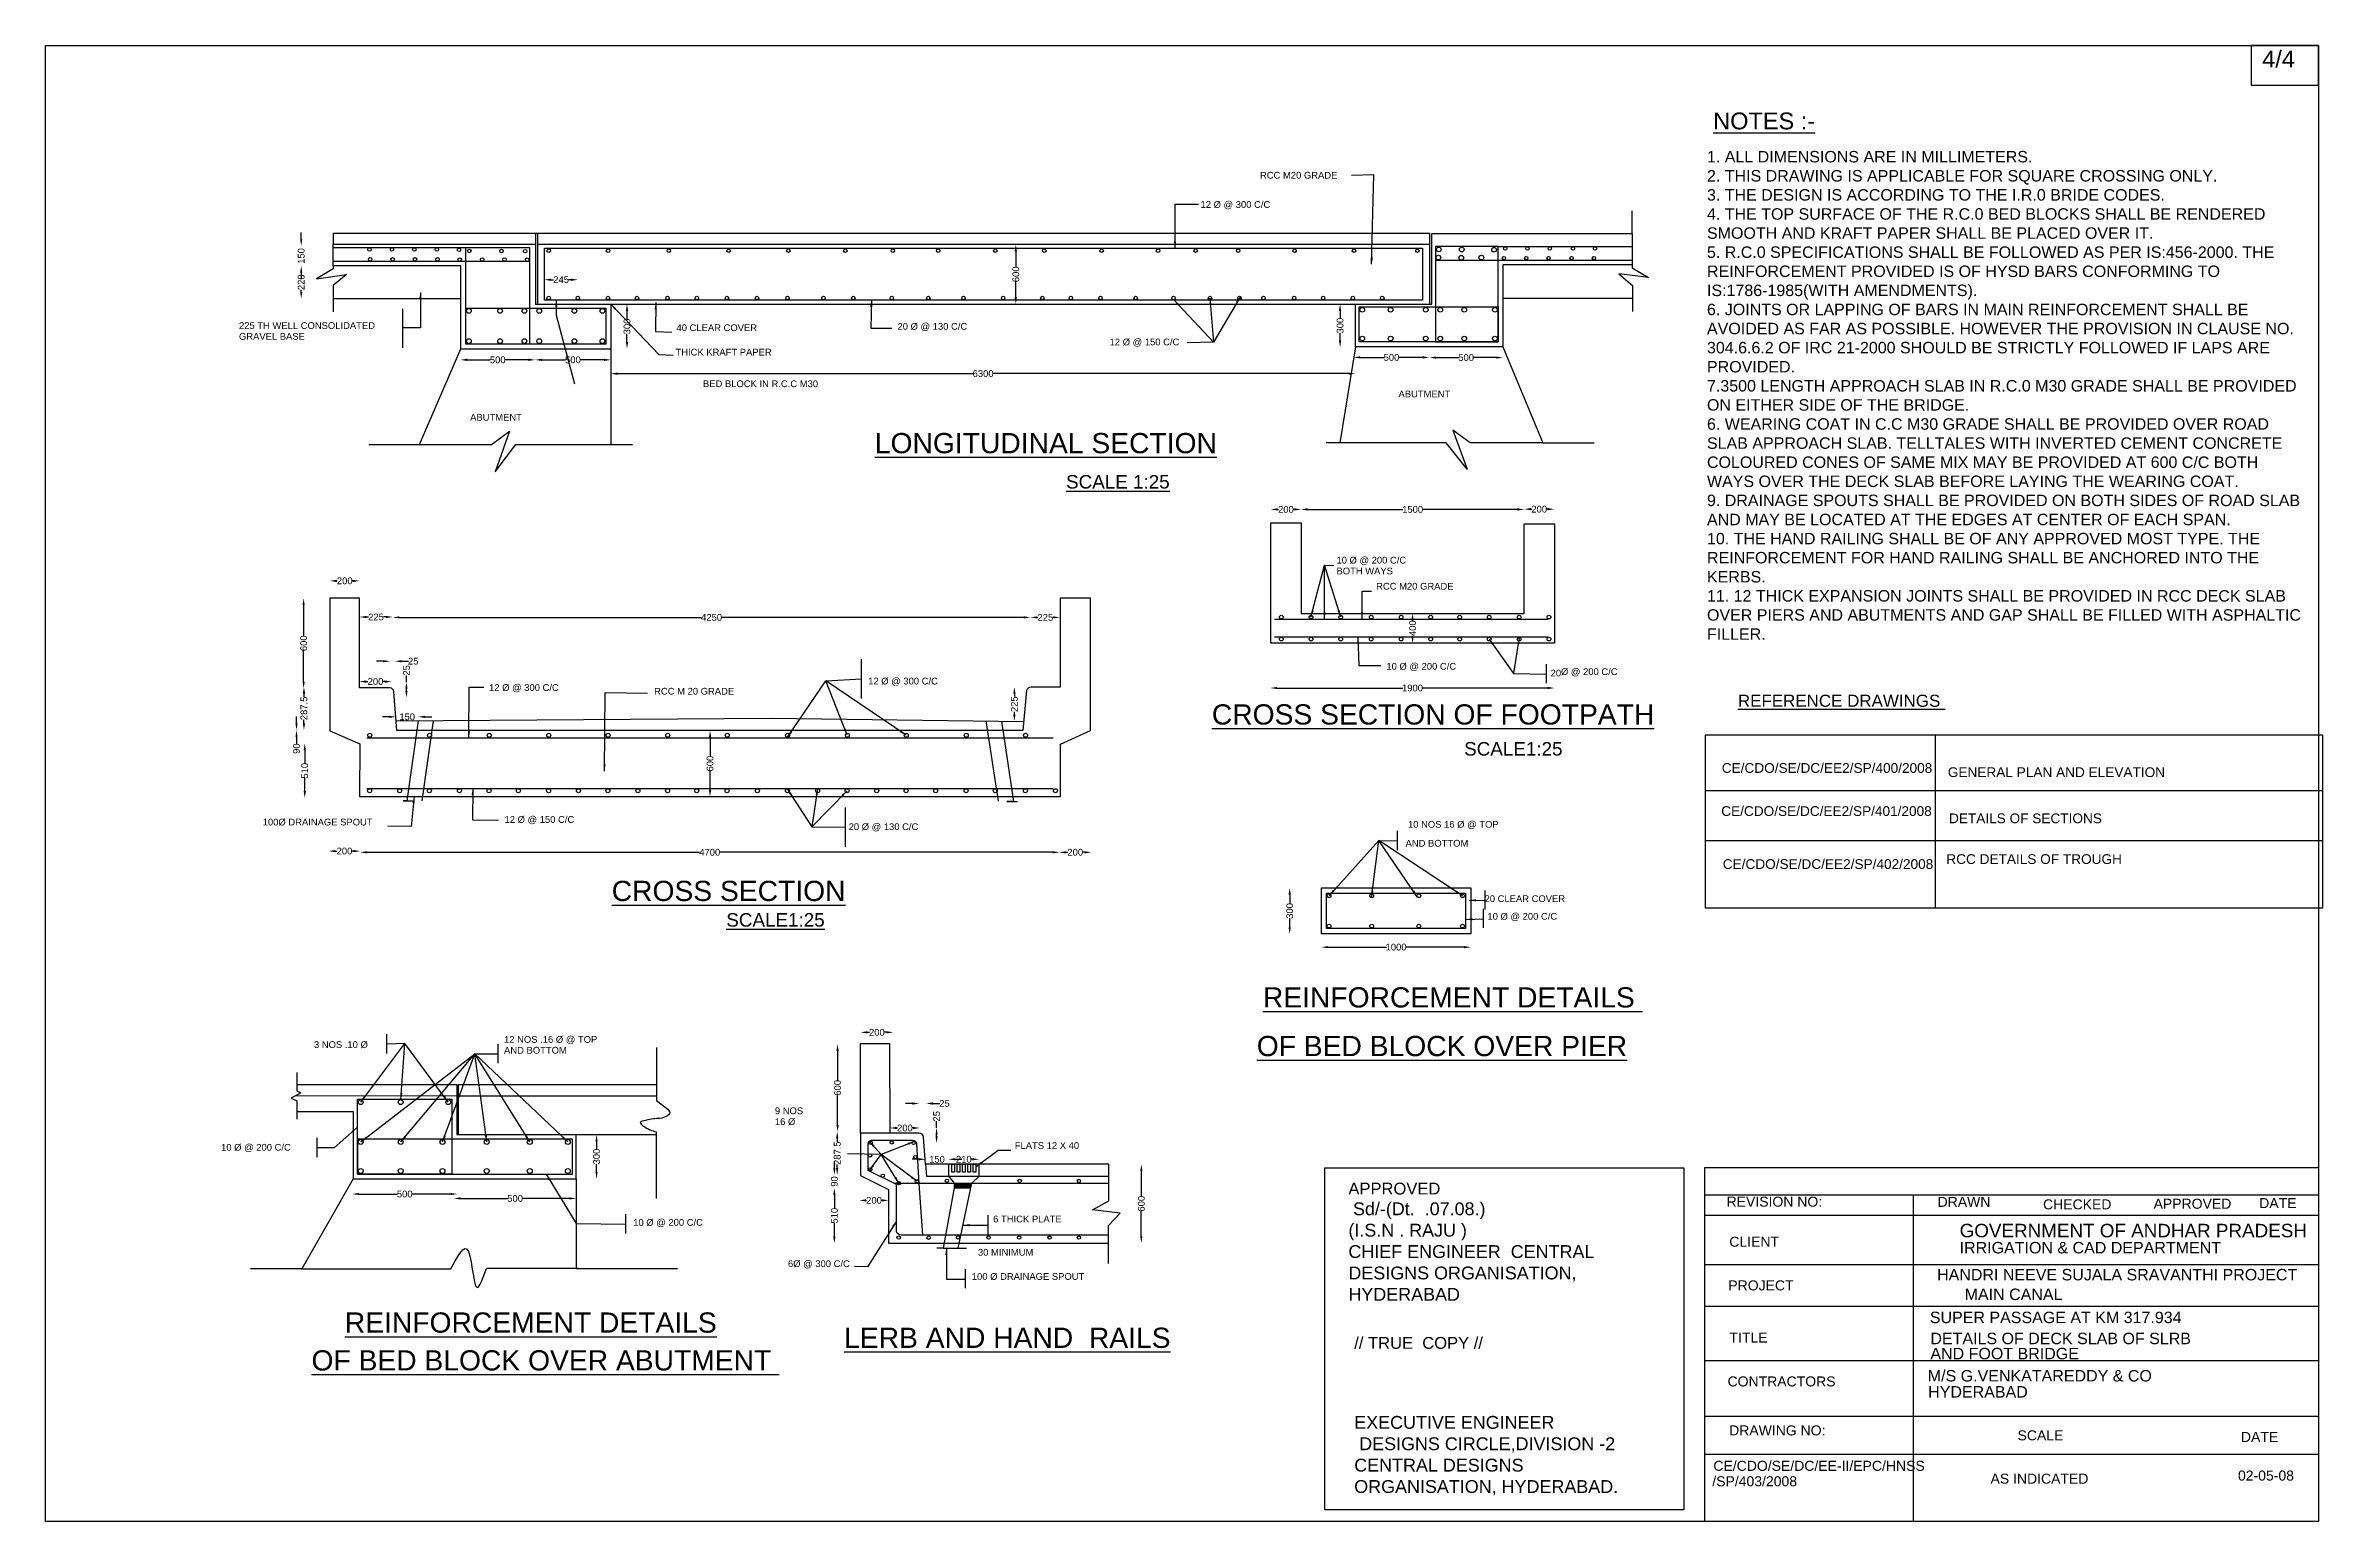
# Model space of a CAD drawing. Header units: millimetres. Extents: x -53215714 to -53198821, y 22130874 to 22141827.
import ezdxf

# ---------------------------------------------------------------- set-up
doc = ezdxf.new("R2010")
doc.units = ezdxf.units.MM
doc.header["$MEASUREMENT"] = 0
doc.header["$PDMODE"] = 32
doc.header["$PDSIZE"] = 28
for name, color, linetype in [('DIMENSION', 7, 'Continuous'), ('DIMENSIONS', 7, 'Continuous'), ('DRAWING', 2, 'Continuous'), ('TEXT', 7, 'Continuous')]:
    doc.layers.add(name, color=color, linetype=linetype)
doc.styles.get("Standard").update_dxf_attribs({"font": 'arial.ttf', "height": 50})
doc.dimstyles.get("Standard").update_dxf_attribs({"dimtxt": 50, "dimasz": 50, "dimexe": 0.18, "dimexo": 0.0625, "dimgap": 0.09, "dimtad": 0, "dimdec": 0, "dimzin": 0, "dimdsep": 46, "dimtxsty": 'Standard', "dimcen": 0.09, "dimse1": 1, "dimse2": 1, "dimadec": 0, "dimazin": 0, "dimtfac": 1, "dimtdec": 0, "dimtofl": 0, "dimtmove": 0, "dimatfit": 3, "dimfxl": 1, "dimtolj": 1, "dimtzin": 0, "dimarcsym": 0})

msp = doc.modelspace()

# ---------------------------------------------------------------- texts
at = {"layer": 'DIMENSION', "color": 0}
msp.add_text('4/4', height=125, dxfattribs=at).set_placement((-53199267.8, 22141663.8))
at = {"layer": 'DIMENSION', "color": 0, "insert": (-53203387.2, 22141044.4), "char_height": 85, "width": 4411.649, "attachment_point": 1}
msp.add_mtext('1. ALL DIMENSIONS ARE IN MILLIMETERS. \\P2. THIS DRAWING IS APPLICABLE FOR SQUARE CROSSING ONLY. \\P3. THE DESIGN IS ACCORDING TO THE I.R.0 BRIDE CODES. \\P4. THE TOP SURFACE OF THE R.C.0 BED BLOCKS SHALL BE RENDERED SMOOTH AND KRAFT PAPER SHALL BE PLACED OVER IT.  \\P5. R.C.0 SPECIFICATIONS SHALL BE FOLLOWED AS PER IS:456-2000. THE REINFORCEMENT PROVIDED IS OF HYSD BARS CONFORMING TO IS:1786-1985(WITH AMENDMENTS). \\P6. JOINTS OR LAPPING OF BARS IN MAIN REINFORCEMENT SHALL BE AVOIDED AS FAR AS POSSIBLE. HOWEVER THE PROVISION IN CLAUSE NO. 304.6.6.2 OF IRC 21-2000 SHOULD BE STRICTLY FOLLOWED IF LAPS ARE PROVIDED. \\P7.3500 LENGTH APPROACH SLAB IN R.C.0 M30 GRADE SHALL BE PROVIDED ON EITHER SIDE OF THE BRIDGE. \\P6. WEARING COAT IN C.C M30 GRADE SHALL BE PROVIDED OVER ROAD SLAB APPROACH SLAB. TELLTALES WITH INVERTED CEMENT CONCRETE COLOURED CONES OF SAME MIX MAY BE PROVIDED AT 600 C/C BOTH WAYS OVER THE DECK SLAB BEFORE LAYING THE WEARING COAT. \\P9. DRAINAGE SPOUTS SHALL BE PROVIDED ON BOTH SIDES OF ROAD SLAB AND MAY BE LOCATED AT THE EDGES AT CENTER OF EACH SPAN. \\P10. THE HAND RAILING SHALL BE OF ANY APPROVED MOST TYPE. THE REINFORCEMENT FOR HAND RAILING SHALL BE ANCHORED INTO THE KERBS. \\P11. 12 THICK EXPANSION JOINTS SHALL BE PROVIDED IN RCC DECK SLAB OVER PIERS AND ABUTMENTS AND GAP SHALL BE FILLED WITH ASPHALTIC FILLER. ', dxfattribs=at)
at = {"layer": 'TEXT', "color": 0}
for s, height, p in [('%%UNOTES :-', 125, (-53203341.3, 22141204.7)), ('RCC M20 GRADE', 50, (-53206703.5, 22140839.4)), ('12 Ø @ 300 C/C', 50, (-53207144.6, 22140621.9)), ('225 TH WELL CONSOLIDATED ', 50, (-53214278.8, 22139723.8)), ('GRAVEL BASE', 50, (-53214278.8, 22139643.4)), ('40 CLEAR COVER', 50, (-53211032.6, 22139707.6)), ('20 Ø @ 130 C/C', 50, (-53209393, 22139717.5)), ('12 Ø @ 150 C/C', 50, (-53207819.2, 22139602.1)), ('THICK KRAFT PAPER', 50, (-53211040.5, 22139526.5)), ('BED BLOCK IN R.C.C M30', 50, (-53210836.1, 22139291.7)), ('ABUTMENT', 50, (-53205676.1, 22139216.1)), ('ABUTMENT', 50, (-53212563.6, 22139043)), ('%%ULONGITUDINAL SECTION', 150, (-53209561.1, 22138801.3)), ('%%USCALE 1:25', 100, (-53208142.2, 22138539.5)), ('10 Ø @ 200 C/C', 50, (-53206136.1, 22137982.8)), ('BOTH WAYS', 50, (-53206136.1, 22137902.4)), ('RCC M20 GRADE', 50, (-53205841.8, 22137789.3)), ('12 Ø @ 300 C/C', 50, (-53209610.6, 22137085.3)), ('10 Ø @ 200 C/C', 50, (-53205765.6, 22137195)), ('20 ', 50, (-53204547, 22137145.2)), ('Ø @ 200 C/C', 50, (-53204470.6, 22137155.4)), ('12 Ø @ 300 C/C', 50, (-53212423.4, 22137037.5)), ('RCC M 20 GRADE', 50, (-53211198.7, 22137010.2)), ('%%UREFERENCE DRAWINGS ', 90, (-53203157.7, 22136919.5)), ('%%UCROSS SECTION OF FOOTPATH', 150, (-53207060.8, 22136788)), ('SCALE1:25', 100, (-53205188.9, 22136557.8)), ('CE/CDO/SE/DC/EE2/SP/400/2008', 72.355, (-53203277.3, 22136429.3)), ('GENERAL PLAN AND ELEVATION', 72.355, (-53201600.3, 22136398.3)), ('12 Ø @ 150 C/C', 50, (-53212308.5, 22136058.5)), ('CE/CDO/SE/DC/EE2/SP/401/2008', 72.355, (-53203281.2, 22136109.7)), ('DETAILS OF SECTIONS ', 72.355, (-53201591.5, 22136055.7)), ('100Ø DRAINAGE SPOUT', 50, (-53214102.7, 22136039.1)), ('20 Ø @ 130 C/C', 50, (-53209755.6, 22136004.8)), ('AND BOTTOM', 50, (-53205623.5, 22135882.1)), ('10 NOS 16 Ø @ TOP ', 50, (-53205605.4, 22136022.3)), ('CE/CDO/SE/DC/EE2/SP/402/2008', 72.355, (-53203270, 22135716.4)), ('RCC DETAILS OF TROUGH ', 72.355, (-53201611.3, 22135753.4)), ('%%UCROSS SECTION', 150, (-53211513.4, 22135478.2)), ('20 CLEAR COVER', 50, (-53205037.4, 22135470.6)), ('%%USCALE1:25', 100, (-53210663.2, 22135288.3)), ('10 Ø @ 200 C/C', 50, (-53205015.9, 22135339.8)), ('%%UREINFORCEMENT DETAILS ', 150, (-53206682, 22134688.3)), ('3 NOS .10 Ø', 50, (-53213722.5, 22134387.9)), ('12 NOS .16 Ø @ TOP ', 50, (-53212312.3, 22134426.2)), ('%%UOF BED BLOCK OVER PIER', 150, (-53206727.4, 22134327.3)), ('AND BOTTOM', 50, (-53212312.3, 22134345.9)), ('9 NOS ', 50, (-53210302.7, 22133896.5)), ('16 Ø', 50, (-53210302.7, 22133816.2)), ('10 Ø @ 200 C/C', 50, (-53214411.5, 22133625.8)), ('FLATS 12 X 40', 50, (-53208523, 22133638.8)), ('REVISION NO:', 74.288, (-53203241.8, 22133210.2)), ('DRAWN ', 74.29, (-53201676.3, 22133208.8)), ('CHECKED ', 74.29, (-53200893.6, 22133190.1)), ('APPROVED ', 74.29, (-53200073.4, 22133194.8)), ('DATE ', 74.29, (-53199289.9, 22133199.5)), ('10 Ø @ 200 C/C', 50, (-53211353.8, 22133068.4)), ('6 THICK PLATE', 50, (-53208683.2, 22133093.7)), ('GOVERNMENT OF ANDHAR PRADESH ', 100, (-53201512.7, 22132982.8)), ('30 MINIMUM', 50, (-53208796.1, 22132846.6)), ('CLIENT', 74.29, (-53203221.4, 22132912.9)), ('IRRIGATION & CAD DEPARTMENT ', 85, (-53201512.7, 22132863.4)), ('6Ø @ 300 C/C', 50, (-53210205.6, 22132762)), ('100 Ø DRAINAGE SPOUT', 50, (-53208841.6, 22132667.1)), ('HANDRI NEEVE SUJALA SRAVANTHI PROJECT ', 85, (-53201679.7, 22132663.1)), ('PROJECT', 74.29, (-53203228.7, 22132588.8)), ('MAIN CANAL ', 85, (-53201475.3, 22132517.3)), ('%%UREINFORCEMENT DETAILS', 150, (-53213493.4, 22132275.3)), ('SUPER PASSAGE AT KM 317.934', 85, (-53201733.6, 22132345.9)), ('%%ULERB AND HAND  RAILS', 150, (-53209789.1, 22132162.2)), ('TITLE ', 74.29, (-53203220, 22132201.6)), ('DETAILS OF DECK SLAB OF SLRB ', 85, (-53201729.5, 22132189.7)), ('%%UOF BED BLOCK OVER ABUTMENT ', 150, (-53213740.7, 22131994.6)), ('AND FOOT BRIDGE ', 85, (-53201729.5, 22132077.5)), ('CONTRACTORS ', 74.288, (-53203234.5, 22131876.2)), ('M/S G.VENKATAREDDY & CO ', 85, (-53201748.8, 22131912.9)), ('HYDERABAD ', 85, (-53201746.1, 22131793.5)), ('DRAWING NO:', 74.288, (-53203222.8, 22131512.6)), ('SCALE ', 74.29, (-53201083, 22131475.9)), ('DATE ', 74.29, (-53199425.9, 22131464.2)), ('/SP/403/2008', 74.288, (-53203347.7, 22131135.4)), ('CE/CDO/SE/DC/EE-II/EPC/HNSS', 74.288, (-53203339.6, 22131249.8)), ('AS INDICATED ', 74.288, (-53201283.5, 22131154.5)), ('02-05-08', 74.29, (-53199447.5, 22131177.6))]:
    msp.add_text(s, height=height, dxfattribs=at).set_placement(p)
at = {"layer": 'TEXT', "color": 0, "char_height": 87.883, "width": 2075.109, "attachment_point": 1}
for s, insert in [('APPROVED \\P {\\H1.0833x;Sd/-(Dt.  .07.08.) \\P(I.S.N . RAJU ) \\PCHIEF ENGINEER  CENTRAL DESIGNS ORGANISATION, HYDERABAD }', (-53206047.5, 22133388.4)), ('// TRUE  COPY // \\P\\P\\P\\P{\\H1.0833x;EXECUTIVE ENGINEER \\P DESIGNS CIRCLE,DIVISION -2 CENTRAL DESIGNS ORGANISATION, HYDERABAD.}', (-53206004.3, 22132243.1))]:
    msp.add_mtext(s, dxfattribs=dict(at, insert=insert))

# ---------------------------------------------------------------- blocks, each defined once
blk = doc.blocks.new('*D54')
at = {"layer": 'Defpoints', "color": 0, "transparency": 16777216}
for p in [(-53213817, 22140192), (-53213581, 22140192), (-53213581, 22139949)]:
    blk.add_point(p, dxfattribs=at)
at = {"layer": 'DIMENSION', "color": 0, "lineweight": -2, "transparency": 16777216}
for p, q in [((-53213817, 22140142), (-53213817, 22140126)), ((-53213817, 22139999), (-53213817, 22140015))]:
    blk.add_line(p, q, dxfattribs=at)
at = {"layer": 'DIMENSION', "color": 0, "transparency": 16777216}
for points in [[(-53213825, 22140142), (-53213809, 22140142), (-53213817, 22140192)], [(-53213825, 22139999), (-53213809, 22139999), (-53213817, 22139949)]]:
    blk.add_solid(points, dxfattribs=at)
at = {"layer": 'DIMENSION', "color": 0, "transparency": 16777216, "insert": (-53213817, 22140070), "char_height": 50, "attachment_point": 5, "rotation": 90}
blk.add_mtext('\\A1;220', dxfattribs=at)
blk = doc.blocks.new('*D55')
at = {"layer": 'Defpoints', "color": 0, "transparency": 16777216}
for p in [(-53213817, 22140339), (-53213581, 22140339), (-53213581, 22140192)]:
    blk.add_point(p, dxfattribs=at)
at = {"layer": 'DIMENSION', "color": 0, "lineweight": -2, "transparency": 16777216}
for p, q in [((-53213817, 22140389), (-53213817, 22140439)), ((-53213817, 22140142), (-53213817, 22140092))]:
    blk.add_line(p, q, dxfattribs=at)
at = {"layer": 'DIMENSION', "color": 0, "transparency": 16777216}
for points in [[(-53213825, 22140389), (-53213809, 22140389), (-53213817, 22140339)], [(-53213825, 22140142), (-53213809, 22140142), (-53213817, 22140192)]]:
    blk.add_solid(points, dxfattribs=at)
at = {"layer": 'DIMENSION', "color": 0, "transparency": 16777216, "insert": (-53213817, 22140265), "char_height": 50, "attachment_point": 5, "rotation": 90}
blk.add_mtext('\\A1;150', dxfattribs=at)
blk = doc.blocks.new('*D56')
at = {"layer": 'Defpoints', "color": 0, "transparency": 16777216}
for p in [(-53212635, 22139499), (-53212082, 22139499), (-53212082, 22139494)]:
    blk.add_point(p, dxfattribs=at)
at = {"layer": 'DIMENSION', "color": 0, "lineweight": -2, "transparency": 16777216}
for p, q in [((-53212585, 22139494), (-53212414, 22139494)), ((-53212132, 22139494), (-53212303, 22139494))]:
    blk.add_line(p, q, dxfattribs=at)
at = {"layer": 'DIMENSION', "color": 0, "transparency": 16777216}
for points in [[(-53212585, 22139503), (-53212585, 22139486), (-53212635, 22139494)], [(-53212132, 22139503), (-53212132, 22139486), (-53212082, 22139494)]]:
    blk.add_solid(points, dxfattribs=at)
at = {"layer": 'DIMENSION', "color": 0, "transparency": 16777216, "insert": (-53212359, 22139494), "char_height": 50, "attachment_point": 5}
blk.add_mtext('\\A1;500', dxfattribs=at)
blk = doc.blocks.new('*D57')
at = {"layer": 'Defpoints', "color": 0, "transparency": 16777216}
for p in [(-53212082, 22139494), (-53211520, 22139494), (-53211520, 22139472)]:
    blk.add_point(p, dxfattribs=at)
at = {"layer": 'DIMENSION', "color": 0, "lineweight": -2, "transparency": 16777216}
for p, q in [((-53212032, 22139494), (-53211856, 22139494)), ((-53211570, 22139494), (-53211746, 22139494))]:
    blk.add_line(p, q, dxfattribs=at)
at = {"layer": 'DIMENSION', "color": 0, "transparency": 16777216}
for points in [[(-53212032, 22139503), (-53212032, 22139486), (-53212082, 22139494)], [(-53211570, 22139503), (-53211570, 22139486), (-53211520, 22139494)]]:
    blk.add_solid(points, dxfattribs=at)
at = {"layer": 'DIMENSION', "color": 0, "transparency": 16777216, "insert": (-53211801, 22139494), "char_height": 50, "attachment_point": 5}
blk.add_mtext('\\A1;500', dxfattribs=at)
blk = doc.blocks.new('*D58')
at = {"layer": 'Defpoints', "color": 0, "transparency": 16777216}
for p in [(-53211400, 22139908), (-53211400, 22139908), (-53211400, 22139577)]:
    blk.add_point(p, dxfattribs=at)
at = {"layer": 'DIMENSION', "color": 0, "lineweight": -2, "transparency": 16777216}
for p, q in [((-53211400, 22139858), (-53211400, 22139798)), ((-53211400, 22139627), (-53211400, 22139687))]:
    blk.add_line(p, q, dxfattribs=at)
at = {"layer": 'DIMENSION', "color": 0, "transparency": 16777216}
for points in [[(-53211408, 22139858), (-53211391, 22139858), (-53211400, 22139908)], [(-53211408, 22139627), (-53211391, 22139627), (-53211400, 22139577)]]:
    blk.add_solid(points, dxfattribs=at)
at = {"layer": 'DIMENSION', "color": 0, "transparency": 16777216, "insert": (-53211400, 22139742), "char_height": 50, "attachment_point": 5, "rotation": 90}
blk.add_mtext('\\A1;300', dxfattribs=at)
blk = doc.blocks.new('*D59')
at = {"layer": 'Defpoints', "color": 0, "transparency": 16777216}
for p in [(-53211765, 22140089), (-53212013, 22139937), (-53211765, 22139940)]:
    blk.add_point(p, dxfattribs=at)
at = {"layer": 'DIMENSION', "color": 0, "lineweight": -2, "transparency": 16777216}
for p, q in [((-53211963, 22140089), (-53211945, 22140089)), ((-53211815, 22140089), (-53211833, 22140089))]:
    blk.add_line(p, q, dxfattribs=at)
at = {"layer": 'DIMENSION', "color": 0, "transparency": 16777216}
for points in [[(-53211963, 22140097), (-53211963, 22140080), (-53212013, 22140089)], [(-53211815, 22140097), (-53211815, 22140080), (-53211765, 22140089)]]:
    blk.add_solid(points, dxfattribs=at)
at = {"layer": 'DIMENSION', "color": 0, "transparency": 16777216, "insert": (-53211889, 22140089), "char_height": 50, "attachment_point": 5}
blk.add_mtext('\\A1;245', dxfattribs=at)
blk = doc.blocks.new('*D60')
at = {"layer": 'Defpoints', "color": 0, "transparency": 16777216}
for p in [(-53211520, 22139387), (-53205996, 22139392), (-53205996, 22139387)]:
    blk.add_point(p, dxfattribs=at)
at = {"layer": 'DIMENSION', "color": 0, "lineweight": -2, "transparency": 16777216}
for p, q in [((-53211470, 22139392), (-53208833, 22139392)), ((-53206046, 22139392), (-53208683, 22139392))]:
    blk.add_line(p, q, dxfattribs=at)
at = {"layer": 'DIMENSION', "color": 0, "transparency": 16777216}
for points in [[(-53211470, 22139400), (-53211470, 22139383), (-53211520, 22139392)], [(-53206046, 22139400), (-53206046, 22139383), (-53205996, 22139392)]]:
    blk.add_solid(points, dxfattribs=at)
at = {"layer": 'DIMENSION', "color": 0, "transparency": 16777216, "insert": (-53208758, 22139392), "char_height": 50, "attachment_point": 5}
blk.add_mtext('\\A1;6300', dxfattribs=at)
blk = doc.blocks.new('*D61')
at = {"layer": 'Defpoints', "color": 0, "transparency": 16777216}
for p in [(-53206009, 22139504), (-53205447, 22139512), (-53205447, 22139504)]:
    blk.add_point(p, dxfattribs=at)
at = {"layer": 'DIMENSION', "color": 0, "lineweight": -2, "transparency": 16777216}
for p, q in [((-53205959, 22139512), (-53205783, 22139512)), ((-53205497, 22139512), (-53205673, 22139512))]:
    blk.add_line(p, q, dxfattribs=at)
at = {"layer": 'DIMENSION', "color": 0, "transparency": 16777216}
for points in [[(-53205959, 22139521), (-53205959, 22139504), (-53206009, 22139512)], [(-53205497, 22139521), (-53205497, 22139504), (-53205447, 22139512)]]:
    blk.add_solid(points, dxfattribs=at)
at = {"layer": 'DIMENSION', "color": 0, "transparency": 16777216, "insert": (-53205728, 22139512), "char_height": 50, "attachment_point": 5}
blk.add_mtext('\\A1;500', dxfattribs=at)
blk = doc.blocks.new('*D62')
at = {"layer": 'Defpoints', "color": 0, "transparency": 16777216}
for p in [(-53205447, 22139512), (-53204901, 22139512), (-53204901, 22139511)]:
    blk.add_point(p, dxfattribs=at)
at = {"layer": 'DIMENSION', "color": 0, "lineweight": -2, "transparency": 16777216}
for p, q in [((-53205397, 22139511), (-53205229, 22139511)), ((-53204951, 22139511), (-53205119, 22139511))]:
    blk.add_line(p, q, dxfattribs=at)
at = {"layer": 'DIMENSION', "color": 0, "transparency": 16777216}
for points in [[(-53205397, 22139519), (-53205397, 22139503), (-53205447, 22139511)], [(-53204951, 22139519), (-53204951, 22139503), (-53204901, 22139511)]]:
    blk.add_solid(points, dxfattribs=at)
at = {"layer": 'DIMENSION', "color": 0, "transparency": 16777216, "insert": (-53205174, 22139511), "char_height": 50, "attachment_point": 5}
blk.add_mtext('\\A1;500', dxfattribs=at)
blk = doc.blocks.new('*D63')
at = {"layer": 'Defpoints', "color": 0, "transparency": 16777216}
for p in [(-53206109, 22139908), (-53206109, 22139908), (-53206109, 22139588)]:
    blk.add_point(p, dxfattribs=at)
at = {"layer": 'DIMENSION', "color": 0, "lineweight": -2, "transparency": 16777216}
for p, q in [((-53206109, 22139858), (-53206109, 22139803)), ((-53206109, 22139638), (-53206109, 22139693))]:
    blk.add_line(p, q, dxfattribs=at)
at = {"layer": 'DIMENSION', "color": 0, "transparency": 16777216}
for points in [[(-53206118, 22139858), (-53206101, 22139858), (-53206109, 22139908)], [(-53206118, 22139638), (-53206101, 22139638), (-53206109, 22139588)]]:
    blk.add_solid(points, dxfattribs=at)
at = {"layer": 'DIMENSION', "color": 0, "transparency": 16777216, "insert": (-53206109, 22139748), "char_height": 50, "attachment_point": 5, "rotation": 90}
blk.add_mtext('\\A1;300', dxfattribs=at)
blk = doc.blocks.new('*D64')
at = {"layer": 'Defpoints', "color": 0, "transparency": 16777216}
for p in [(-53208515, 22140350), (-53208515, 22139908), (-53208515, 22139908)]:
    blk.add_point(p, dxfattribs=at)
at = {"layer": 'DIMENSION', "color": 0, "lineweight": -2, "transparency": 16777216}
for p, q in [((-53208515, 22140300), (-53208515, 22140184)), ((-53208515, 22139958), (-53208515, 22140074))]:
    blk.add_line(p, q, dxfattribs=at)
at = {"layer": 'DIMENSION', "color": 0, "transparency": 16777216}
for points in [[(-53208524, 22140300), (-53208507, 22140300), (-53208515, 22140350)], [(-53208524, 22139958), (-53208507, 22139958), (-53208515, 22139908)]]:
    blk.add_solid(points, dxfattribs=at)
at = {"layer": 'DIMENSION', "color": 0, "transparency": 16777216, "insert": (-53208515, 22140129), "char_height": 50, "attachment_point": 5, "rotation": 90}
blk.add_mtext('\\A1;600', dxfattribs=at)
blk = doc.blocks.new('*D65')
at = {"layer": 'Defpoints', "color": 0, "transparency": 16777216}
for p in [(-53213604, 22137854), (-53213604, 22137725), (-53213385, 22137725)]:
    blk.add_point(p, dxfattribs=at)
at = {"layer": 'DIMENSION', "color": 0, "lineweight": -2, "transparency": 16777216}
for p, q in [((-53213554, 22137854), (-53213550, 22137854)), ((-53213435, 22137854), (-53213439, 22137854))]:
    blk.add_line(p, q, dxfattribs=at)
at = {"layer": 'DIMENSION', "color": 0, "transparency": 16777216}
for points in [[(-53213554, 22137862), (-53213554, 22137845), (-53213604, 22137854)], [(-53213435, 22137862), (-53213435, 22137845), (-53213385, 22137854)]]:
    blk.add_solid(points, dxfattribs=at)
at = {"layer": 'DIMENSION', "color": 0, "transparency": 16777216, "insert": (-53213494, 22137854), "char_height": 50, "attachment_point": 5}
blk.add_mtext('\\A1;200', dxfattribs=at)
blk = doc.blocks.new('*D66')
at = {"layer": 'Defpoints', "color": 0, "transparency": 16777216}
for p in [(-53213604, 22137725), (-53213799, 22137057), (-53213604, 22137057)]:
    blk.add_point(p, dxfattribs=at)
at = {"layer": 'DIMENSION', "color": 0, "lineweight": -2, "transparency": 16777216}
for p, q in [((-53213799, 22137675), (-53213799, 22137446)), ((-53213799, 22137107), (-53213799, 22137336))]:
    blk.add_line(p, q, dxfattribs=at)
at = {"layer": 'DIMENSION', "color": 0, "transparency": 16777216}
for points in [[(-53213807, 22137675), (-53213791, 22137675), (-53213799, 22137725)], [(-53213807, 22137107), (-53213791, 22137107), (-53213799, 22137057)]]:
    blk.add_solid(points, dxfattribs=at)
at = {"layer": 'DIMENSION', "color": 0, "transparency": 16777216, "insert": (-53213799, 22137391), "char_height": 50, "attachment_point": 5, "rotation": 90}
blk.add_mtext('\\A1;600', dxfattribs=at)
blk = doc.blocks.new('*D67')
at = {"layer": 'Defpoints', "color": 0, "transparency": 16777216}
for p in [(-53213797, 22137068), (-53213797, 22136747), (-53213797, 22136747)]:
    blk.add_point(p, dxfattribs=at)
at = {"layer": 'DIMENSION', "color": 0, "lineweight": -2, "transparency": 16777216}
for p, q in [((-53213797, 22137018), (-53213797, 22136993)), ((-53213797, 22136797), (-53213797, 22136823))]:
    blk.add_line(p, q, dxfattribs=at)
at = {"layer": 'DIMENSION', "color": 0, "transparency": 16777216}
for points in [[(-53213805, 22137018), (-53213788, 22137018), (-53213797, 22137068)], [(-53213805, 22136797), (-53213788, 22136797), (-53213797, 22136747)]]:
    blk.add_solid(points, dxfattribs=at)
at = {"layer": 'DIMENSION', "color": 0, "transparency": 16777216, "insert": (-53213797, 22136908), "char_height": 50, "attachment_point": 5, "rotation": 90}
blk.add_mtext('\\A1;287.5', dxfattribs=at)
blk = doc.blocks.new('*D68')
at = {"layer": 'Defpoints', "color": 0, "transparency": 16777216}
for p in [(-53213852, 22136745), (-53213797, 22136747), (-53213797, 22136745)]:
    blk.add_point(p, dxfattribs=at)
at = {"layer": 'DIMENSION', "color": 0, "lineweight": -2, "transparency": 16777216}
for p, q in [((-53213852, 22136797), (-53213852, 22136847)), ((-53213852, 22136695), (-53213852, 22136645))]:
    blk.add_line(p, q, dxfattribs=at)
at = {"layer": 'DIMENSION', "color": 0, "transparency": 16777216}
for points in [[(-53213860, 22136797), (-53213844, 22136797), (-53213852, 22136747)], [(-53213860, 22136695), (-53213844, 22136695), (-53213852, 22136745)]]:
    blk.add_solid(points, dxfattribs=at)
at = {"layer": 'DIMENSION', "color": 0, "transparency": 16777216, "insert": (-53213852, 22136609), "char_height": 50, "attachment_point": 5, "rotation": 90}
blk.add_mtext('\\A1;90', dxfattribs=at)
blk = doc.blocks.new('*D69')
at = {"layer": 'Defpoints', "color": 0, "transparency": 16777216}
for p in [(-53213787, 22136647), (-53213791, 22136244), (-53213787, 22136244)]:
    blk.add_point(p, dxfattribs=at)
at = {"layer": 'DIMENSION', "color": 0, "lineweight": -2, "transparency": 16777216}
for p, q in [((-53213791, 22136597), (-53213791, 22136501)), ((-53213791, 22136294), (-53213791, 22136390))]:
    blk.add_line(p, q, dxfattribs=at)
at = {"layer": 'DIMENSION', "color": 0, "transparency": 16777216}
for points in [[(-53213799, 22136597), (-53213782, 22136597), (-53213791, 22136647)], [(-53213799, 22136294), (-53213782, 22136294), (-53213791, 22136244)]]:
    blk.add_solid(points, dxfattribs=at)
at = {"layer": 'DIMENSION', "color": 0, "transparency": 16777216, "insert": (-53213791, 22136445), "char_height": 50, "attachment_point": 5, "rotation": 90}
blk.add_mtext('\\A1;510', dxfattribs=at)
blk = doc.blocks.new('*D70')
at = {"layer": 'Defpoints', "color": 0, "transparency": 16777216}
for p in [(-53213613, 22135849), (-53213613, 22135837), (-53213379, 22135837)]:
    blk.add_point(p, dxfattribs=at)
at = {"layer": 'DIMENSION', "color": 0, "lineweight": -2, "transparency": 16777216}
for p, q in [((-53213563, 22135849), (-53213552, 22135849)), ((-53213429, 22135849), (-53213440, 22135849))]:
    blk.add_line(p, q, dxfattribs=at)
at = {"layer": 'DIMENSION', "color": 0, "transparency": 16777216}
for points in [[(-53213563, 22135857), (-53213563, 22135840), (-53213613, 22135849)], [(-53213429, 22135857), (-53213429, 22135840), (-53213379, 22135849)]]:
    blk.add_solid(points, dxfattribs=at)
at = {"layer": 'DIMENSION', "color": 0, "transparency": 16777216, "insert": (-53213496, 22135849), "char_height": 50, "attachment_point": 5}
blk.add_mtext('\\A1;200', dxfattribs=at)
blk = doc.blocks.new('*D71')
at = {"layer": 'Defpoints', "color": 0, "transparency": 16777216}
for p in [(-53213379, 22135849), (-53208192, 22135849), (-53208192, 22135840)]:
    blk.add_point(p, dxfattribs=at)
at = {"layer": 'DIMENSION', "color": 0, "lineweight": -2, "transparency": 16777216}
for p, q in [((-53213329, 22135840), (-53210861, 22135840)), ((-53208242, 22135840), (-53210710, 22135840))]:
    blk.add_line(p, q, dxfattribs=at)
at = {"layer": 'DIMENSION', "color": 0, "transparency": 16777216}
for points in [[(-53213329, 22135848), (-53213329, 22135831), (-53213379, 22135840)], [(-53208242, 22135848), (-53208242, 22135831), (-53208192, 22135840)]]:
    blk.add_solid(points, dxfattribs=at)
at = {"layer": 'DIMENSION', "color": 0, "transparency": 16777216, "insert": (-53210786, 22135840), "char_height": 50, "attachment_point": 5}
blk.add_mtext('\\A1;4700', dxfattribs=at)
blk = doc.blocks.new('*D72')
at = {"layer": 'Defpoints', "color": 0, "transparency": 16777216}
for p in [(-53208192, 22135849), (-53207955, 22135849), (-53207955, 22135840)]:
    blk.add_point(p, dxfattribs=at)
at = {"layer": 'DIMENSION', "color": 0, "lineweight": -2, "transparency": 16777216}
for p, q in [((-53208142, 22135840), (-53208129, 22135840)), ((-53208005, 22135840), (-53208018, 22135840))]:
    blk.add_line(p, q, dxfattribs=at)
at = {"layer": 'DIMENSION', "color": 0, "transparency": 16777216}
for points in [[(-53208142, 22135848), (-53208142, 22135831), (-53208192, 22135840)], [(-53208005, 22135848), (-53208005, 22135831), (-53207955, 22135840)]]:
    blk.add_solid(points, dxfattribs=at)
at = {"layer": 'DIMENSION', "color": 0, "transparency": 16777216, "insert": (-53208074, 22135840), "char_height": 50, "attachment_point": 5}
blk.add_mtext('\\A1;200', dxfattribs=at)
blk = doc.blocks.new('*D73')
at = {"layer": 'Defpoints', "color": 0, "transparency": 16777216}
for p in [(-53208529, 22137066), (-53208526, 22137066), (-53208529, 22136812)]:
    blk.add_point(p, dxfattribs=at)
at = {"layer": 'DIMENSION', "color": 0, "lineweight": -2, "transparency": 16777216}
for p, q in [((-53208526, 22137016), (-53208526, 22136995)), ((-53208526, 22136862), (-53208526, 22136883))]:
    blk.add_line(p, q, dxfattribs=at)
at = {"layer": 'DIMENSION', "color": 0, "transparency": 16777216}
for points in [[(-53208534, 22137016), (-53208517, 22137016), (-53208526, 22137066)], [(-53208534, 22136862), (-53208517, 22136862), (-53208526, 22136812)]]:
    blk.add_solid(points, dxfattribs=at)
at = {"layer": 'DIMENSION', "color": 0, "transparency": 16777216, "insert": (-53208526, 22136939), "char_height": 50, "attachment_point": 5, "rotation": 90}
blk.add_mtext('\\A1;225', dxfattribs=at)
blk = doc.blocks.new('*D74')
at = {"layer": 'Defpoints', "color": 0, "transparency": 16777216}
for p in [(-53210786, 22136743), (-53210786, 22136253), (-53210784, 22136253)]:
    blk.add_point(p, dxfattribs=at)
at = {"layer": 'DIMENSION', "color": 0, "lineweight": -2, "transparency": 16777216}
for p, q in [((-53210784, 22136693), (-53210784, 22136553)), ((-53210784, 22136303), (-53210784, 22136443))]:
    blk.add_line(p, q, dxfattribs=at)
at = {"layer": 'DIMENSION', "color": 0, "transparency": 16777216}
for points in [[(-53210792, 22136693), (-53210775, 22136693), (-53210784, 22136743)], [(-53210792, 22136303), (-53210775, 22136303), (-53210784, 22136253)]]:
    blk.add_solid(points, dxfattribs=at)
at = {"layer": 'DIMENSION', "color": 0, "transparency": 16777216, "insert": (-53210784, 22136498), "char_height": 50, "attachment_point": 5, "rotation": 90}
blk.add_mtext('\\A1;600', dxfattribs=at)
blk = doc.blocks.new('*D75')
at = {"layer": 'Defpoints', "color": 0, "transparency": 16777216}
for p in [(-53213113, 22136845), (-53213113, 22136814), (-53212949, 22136815)]:
    blk.add_point(p, dxfattribs=at)
at = {"layer": 'DIMENSION', "color": 0, "lineweight": -2, "transparency": 16777216}
for p, q in [((-53213163, 22136845), (-53213213, 22136845)), ((-53212899, 22136845), (-53212849, 22136845))]:
    blk.add_line(p, q, dxfattribs=at)
at = {"layer": 'DIMENSION', "color": 0, "transparency": 16777216}
for points in [[(-53213163, 22136853), (-53213163, 22136837), (-53213113, 22136845)], [(-53212899, 22136853), (-53212899, 22136837), (-53212949, 22136845)]]:
    blk.add_solid(points, dxfattribs=at)
at = {"layer": 'DIMENSION', "color": 0, "transparency": 16777216, "insert": (-53213031, 22136845), "char_height": 50, "attachment_point": 5}
blk.add_mtext('\\A1;150', dxfattribs=at)
blk = doc.blocks.new('*D76')
at = {"layer": 'Defpoints', "color": 0, "transparency": 16777216}
for p in [(-53213043, 22137103), (-53213043, 22136988), (-53213036, 22137103)]:
    blk.add_point(p, dxfattribs=at)
at = {"layer": 'DIMENSION', "color": 0, "lineweight": -2, "transparency": 16777216}
for p, q in [((-53213036, 22137103), (-53213036, 22137153)), ((-53213036, 22137038), (-53213036, 22137053))]:
    blk.add_line(p, q, dxfattribs=at)
at = {"layer": 'DIMENSION', "color": 0, "transparency": 16777216}
for points in [[(-53213045, 22137053), (-53213028, 22137053), (-53213036, 22137103)], [(-53213045, 22137038), (-53213028, 22137038), (-53213036, 22136988)]]:
    blk.add_solid(points, dxfattribs=at)
at = {"layer": 'DIMENSION', "color": 0, "transparency": 16777216, "insert": (-53213036, 22137190), "char_height": 50, "attachment_point": 5, "rotation": 90}
blk.add_mtext('\\A1;25', dxfattribs=at)
blk = doc.blocks.new('*D77')
at = {"layer": 'Defpoints', "color": 0, "transparency": 16777216}
for p in [(-53213122, 22137258), (-53213158, 22137060), (-53213122, 22137060)]:
    blk.add_point(p, dxfattribs=at)
at = {"layer": 'DIMENSION', "color": 0, "lineweight": -2, "transparency": 16777216}
for p, q in [((-53213208, 22137258), (-53213258, 22137258)), ((-53213072, 22137258), (-53213022, 22137258))]:
    blk.add_line(p, q, dxfattribs=at)
at = {"layer": 'DIMENSION', "color": 0, "transparency": 16777216}
for points in [[(-53213208, 22137266), (-53213208, 22137249), (-53213158, 22137258)], [(-53213072, 22137266), (-53213072, 22137249), (-53213122, 22137258)]]:
    blk.add_solid(points, dxfattribs=at)
at = {"layer": 'DIMENSION', "color": 0, "transparency": 16777216, "insert": (-53212986, 22137258), "char_height": 50, "attachment_point": 5}
blk.add_mtext('\\A1;25', dxfattribs=at)
blk = doc.blocks.new('*D78')
at = {"layer": 'Defpoints', "color": 0, "transparency": 16777216}
for p in [(-53213385, 22137107), (-53213385, 22137057), (-53213147, 22137057)]:
    blk.add_point(p, dxfattribs=at)
at = {"layer": 'DIMENSION', "color": 0, "lineweight": -2, "transparency": 16777216}
for p, q in [((-53213335, 22137107), (-53213322, 22137107)), ((-53213197, 22137107), (-53213211, 22137107))]:
    blk.add_line(p, q, dxfattribs=at)
at = {"layer": 'DIMENSION', "color": 0, "transparency": 16777216}
for points in [[(-53213335, 22137115), (-53213335, 22137098), (-53213385, 22137107)], [(-53213197, 22137115), (-53213197, 22137098), (-53213147, 22137107)]]:
    blk.add_solid(points, dxfattribs=at)
at = {"layer": 'DIMENSION', "color": 0, "transparency": 16777216, "insert": (-53213266, 22137107), "char_height": 50, "attachment_point": 5}
blk.add_mtext('\\A1;200', dxfattribs=at)
blk = doc.blocks.new('*D79')
at = {"layer": 'Defpoints', "color": 0, "transparency": 16777216}
for p in [(-53213385, 22137588), (-53213385, 22137586), (-53213138, 22137588)]:
    blk.add_point(p, dxfattribs=at)
at = {"layer": 'DIMENSION', "color": 0, "lineweight": -2, "transparency": 16777216}
for p, q in [((-53213335, 22137586), (-53213318, 22137586)), ((-53213188, 22137586), (-53213206, 22137586))]:
    blk.add_line(p, q, dxfattribs=at)
at = {"layer": 'DIMENSION', "color": 0, "transparency": 16777216}
for points in [[(-53213335, 22137594), (-53213335, 22137578), (-53213385, 22137586)], [(-53213188, 22137594), (-53213188, 22137578), (-53213138, 22137586)]]:
    blk.add_solid(points, dxfattribs=at)
at = {"layer": 'DIMENSION', "color": 0, "transparency": 16777216, "insert": (-53213262, 22137586), "char_height": 50, "attachment_point": 5}
blk.add_mtext('\\A1;225', dxfattribs=at)
blk = doc.blocks.new('*D80')
at = {"layer": 'Defpoints', "color": 0, "transparency": 16777216}
for p in [(-53213138, 22137588), (-53208406, 22137588), (-53208406, 22137583)]:
    blk.add_point(p, dxfattribs=at)
at = {"layer": 'DIMENSION', "color": 0, "lineweight": -2, "transparency": 16777216}
for p, q in [((-53213088, 22137583), (-53210848, 22137583)), ((-53208456, 22137583), (-53210696, 22137583))]:
    blk.add_line(p, q, dxfattribs=at)
at = {"layer": 'DIMENSION', "color": 0, "transparency": 16777216}
for points in [[(-53213088, 22137591), (-53213088, 22137575), (-53213138, 22137583)], [(-53208456, 22137591), (-53208456, 22137575), (-53208406, 22137583)]]:
    blk.add_solid(points, dxfattribs=at)
at = {"layer": 'DIMENSION', "color": 0, "transparency": 16777216, "insert": (-53210772, 22137583), "char_height": 50, "attachment_point": 5}
blk.add_mtext('\\A1;4250', dxfattribs=at)
blk = doc.blocks.new('*D81')
at = {"layer": 'Defpoints', "color": 0, "transparency": 16777216}
for p in [(-53208406, 22137583), (-53208187, 22137583), (-53208187, 22137583)]:
    blk.add_point(p, dxfattribs=at)
at = {"layer": 'DIMENSION', "color": 0, "lineweight": -2, "transparency": 16777216}
for p, q in [((-53208356, 22137583), (-53208352, 22137583)), ((-53208237, 22137583), (-53208240, 22137583))]:
    blk.add_line(p, q, dxfattribs=at)
at = {"layer": 'DIMENSION', "color": 0, "transparency": 16777216}
for points in [[(-53208356, 22137591), (-53208356, 22137575), (-53208406, 22137583)], [(-53208237, 22137591), (-53208237, 22137575), (-53208187, 22137583)]]:
    blk.add_solid(points, dxfattribs=at)
at = {"layer": 'DIMENSION', "color": 0, "transparency": 16777216, "insert": (-53208296, 22137583), "char_height": 50, "attachment_point": 5}
blk.add_mtext('\\A1;225', dxfattribs=at)
blk = doc.blocks.new('*D82')
at = {"layer": 'Defpoints', "color": 0, "transparency": 16777216}
for p in [(-53206623, 22138384), (-53206623, 22138284), (-53206399, 22138284)]:
    blk.add_point(p, dxfattribs=at)
at = {"layer": 'DIMENSION', "color": 0, "lineweight": -2, "transparency": 16777216}
for p, q in [((-53206573, 22138384), (-53206567, 22138384)), ((-53206449, 22138384), (-53206455, 22138384))]:
    blk.add_line(p, q, dxfattribs=at)
at = {"layer": 'DIMENSION', "color": 0, "transparency": 16777216}
for points in [[(-53206573, 22138393), (-53206573, 22138376), (-53206623, 22138384)], [(-53206449, 22138393), (-53206449, 22138376), (-53206399, 22138384)]]:
    blk.add_solid(points, dxfattribs=at)
at = {"layer": 'DIMENSION', "color": 0, "transparency": 16777216, "insert": (-53206511, 22138384), "char_height": 50, "attachment_point": 5}
blk.add_mtext('\\A1;200', dxfattribs=at)
blk = doc.blocks.new('*D83')
at = {"layer": 'Defpoints', "color": 0, "transparency": 16777216}
for p in [(-53204743, 22138389), (-53204520, 22138389), (-53204520, 22138386)]:
    blk.add_point(p, dxfattribs=at)
at = {"layer": 'DIMENSION', "color": 0, "lineweight": -2, "transparency": 16777216}
for p, q in [((-53204693, 22138386), (-53204687, 22138386)), ((-53204570, 22138386), (-53204576, 22138386))]:
    blk.add_line(p, q, dxfattribs=at)
at = {"layer": 'DIMENSION', "color": 0, "transparency": 16777216}
for points in [[(-53204693, 22138395), (-53204693, 22138378), (-53204743, 22138386)], [(-53204570, 22138395), (-53204570, 22138378), (-53204520, 22138386)]]:
    blk.add_solid(points, dxfattribs=at)
at = {"layer": 'DIMENSION', "color": 0, "transparency": 16777216, "insert": (-53204632, 22138386), "char_height": 50, "attachment_point": 5}
blk.add_mtext('\\A1;200', dxfattribs=at)
blk = doc.blocks.new('*D84')
at = {"layer": 'Defpoints', "color": 0, "transparency": 16777216}
for p in [(-53206399, 22138384), (-53206399, 22138384), (-53204743, 22138389)]:
    blk.add_point(p, dxfattribs=at)
at = {"layer": 'DIMENSION', "color": 0, "lineweight": -2, "transparency": 16777216}
for p, q in [((-53206349, 22138384), (-53205643, 22138384)), ((-53204793, 22138384), (-53205499, 22138384))]:
    blk.add_line(p, q, dxfattribs=at)
at = {"layer": 'DIMENSION', "color": 0, "transparency": 16777216}
for points in [[(-53206349, 22138393), (-53206349, 22138376), (-53206399, 22138384)], [(-53204793, 22138393), (-53204793, 22138376), (-53204743, 22138384)]]:
    blk.add_solid(points, dxfattribs=at)
at = {"layer": 'DIMENSION', "color": 0, "transparency": 16777216, "insert": (-53205571, 22138384), "char_height": 50, "attachment_point": 5}
blk.add_mtext('\\A1;1500', dxfattribs=at)
blk = doc.blocks.new('*D85')
at = {"layer": 'Defpoints', "color": 0, "transparency": 16777216}
for p in [(-53205571, 22137613), (-53205571, 22137613), (-53205572, 22137392)]:
    blk.add_point(p, dxfattribs=at)
at = {"layer": 'DIMENSION', "color": 0, "lineweight": -2, "transparency": 16777216}
for p, q in [((-53205571, 22137563), (-53205571, 22137559)), ((-53205571, 22137442), (-53205571, 22137446))]:
    blk.add_line(p, q, dxfattribs=at)
at = {"layer": 'DIMENSION', "color": 0, "transparency": 16777216}
for points in [[(-53205580, 22137563), (-53205563, 22137563), (-53205571, 22137613)], [(-53205580, 22137442), (-53205563, 22137442), (-53205571, 22137392)]]:
    blk.add_solid(points, dxfattribs=at)
at = {"layer": 'DIMENSION', "color": 0, "transparency": 16777216, "insert": (-53205571, 22137503), "char_height": 50, "attachment_point": 5, "rotation": 90}
blk.add_mtext('\\A1;400', dxfattribs=at)
blk = doc.blocks.new('*D86')
at = {"layer": 'Defpoints', "color": 0, "transparency": 16777216}
for p in [(-53206627, 22137072), (-53206627, 22137059), (-53204518, 22137072)]:
    blk.add_point(p, dxfattribs=at)
at = {"layer": 'DIMENSION', "color": 0, "lineweight": -2, "transparency": 16777216}
for p, q in [((-53206577, 22137059), (-53205644, 22137059)), ((-53204568, 22137059), (-53205500, 22137059))]:
    blk.add_line(p, q, dxfattribs=at)
at = {"layer": 'DIMENSION', "color": 0, "transparency": 16777216}
for points in [[(-53206577, 22137067), (-53206577, 22137051), (-53206627, 22137059)], [(-53204568, 22137067), (-53204568, 22137051), (-53204518, 22137059)]]:
    blk.add_solid(points, dxfattribs=at)
at = {"layer": 'DIMENSION', "color": 0, "transparency": 16777216, "insert": (-53205572, 22137059), "char_height": 50, "attachment_point": 5}
blk.add_mtext('\\A1;1900', dxfattribs=at)
blk = doc.blocks.new('*D87')
at = {"layer": 'Defpoints', "color": 0, "transparency": 16777216}
for p in [(-53206248, 22135576), (-53206483, 22135234), (-53206248, 22135234)]:
    blk.add_point(p, dxfattribs=at)
at = {"layer": 'DIMENSION', "color": 0, "lineweight": -2, "transparency": 16777216}
for p, q in [((-53206483, 22135526), (-53206483, 22135460)), ((-53206483, 22135284), (-53206483, 22135350))]:
    blk.add_line(p, q, dxfattribs=at)
at = {"layer": 'DIMENSION', "color": 0, "transparency": 16777216}
for points in [[(-53206492, 22135526), (-53206475, 22135526), (-53206483, 22135576)], [(-53206492, 22135284), (-53206475, 22135284), (-53206483, 22135234)]]:
    blk.add_solid(points, dxfattribs=at)
at = {"layer": 'DIMENSION', "color": 0, "transparency": 16777216, "insert": (-53206483, 22135405), "char_height": 50, "attachment_point": 5, "rotation": 90}
blk.add_mtext('\\A1;300', dxfattribs=at)
blk = doc.blocks.new('*D88')
at = {"layer": 'Defpoints', "color": 0, "transparency": 16777216}
for p in [(-53206248, 22135234), (-53206248, 22135136), (-53205139, 22135234)]:
    blk.add_point(p, dxfattribs=at)
at = {"layer": 'DIMENSION', "color": 0, "lineweight": -2, "transparency": 16777216}
for p, q in [((-53206198, 22135136), (-53205766, 22135136)), ((-53205189, 22135136), (-53205621, 22135136))]:
    blk.add_line(p, q, dxfattribs=at)
at = {"layer": 'DIMENSION', "color": 0, "transparency": 16777216}
for points in [[(-53206198, 22135144), (-53206198, 22135128), (-53206248, 22135136)], [(-53205189, 22135144), (-53205189, 22135128), (-53205139, 22135136)]]:
    blk.add_solid(points, dxfattribs=at)
at = {"layer": 'DIMENSION', "color": 0, "transparency": 16777216, "insert": (-53205694, 22135136), "char_height": 50, "attachment_point": 5}
blk.add_mtext('\\A1;1000', dxfattribs=at)
blk = doc.blocks.new('*D89')
at = {"layer": 'Defpoints', "color": 0, "transparency": 16777216}
for p in [(-53213439, 22133299), (-53212658, 22133304), (-53212658, 22133299)]:
    blk.add_point(p, dxfattribs=at)
at = {"layer": 'DIMENSION', "color": 0, "lineweight": -2, "transparency": 16777216}
for p, q in [((-53213389, 22133304), (-53213104, 22133304)), ((-53212708, 22133304), (-53212993, 22133304))]:
    blk.add_line(p, q, dxfattribs=at)
at = {"layer": 'DIMENSION', "color": 0, "transparency": 16777216}
for points in [[(-53213389, 22133312), (-53213389, 22133296), (-53213439, 22133304)], [(-53212708, 22133312), (-53212708, 22133296), (-53212658, 22133304)]]:
    blk.add_solid(points, dxfattribs=at)
at = {"layer": 'DIMENSION', "color": 0, "transparency": 16777216, "insert": (-53213049, 22133304), "char_height": 50, "attachment_point": 5}
blk.add_mtext('\\A1;500', dxfattribs=at)
blk = doc.blocks.new('*D90')
at = {"layer": 'Defpoints', "color": 0, "transparency": 16777216}
for p in [(-53212683, 22133300), (-53211777, 22133271), (-53211777, 22133271)]:
    blk.add_point(p, dxfattribs=at)
at = {"layer": 'DIMENSION', "color": 0, "lineweight": -2, "transparency": 16777216}
for p, q in [((-53212633, 22133271), (-53212285, 22133271)), ((-53211827, 22133271), (-53212175, 22133271))]:
    blk.add_line(p, q, dxfattribs=at)
at = {"layer": 'DIMENSION', "color": 0, "transparency": 16777216}
for points in [[(-53212633, 22133280), (-53212633, 22133263), (-53212683, 22133271)], [(-53211827, 22133280), (-53211827, 22133263), (-53211777, 22133271)]]:
    blk.add_solid(points, dxfattribs=at)
at = {"layer": 'DIMENSION', "color": 0, "transparency": 16777216, "insert": (-53212230, 22133271), "char_height": 50, "attachment_point": 5}
blk.add_mtext('\\A1;500', dxfattribs=at)
blk = doc.blocks.new('*D91')
at = {"layer": 'Defpoints', "color": 0, "transparency": 16777216}
for p in [(-53211777, 22133746), (-53211626, 22133746), (-53211777, 22133417)]:
    blk.add_point(p, dxfattribs=at)
at = {"layer": 'DIMENSION', "color": 0, "lineweight": -2, "transparency": 16777216}
for p, q in [((-53211626, 22133696), (-53211626, 22133637)), ((-53211626, 22133467), (-53211626, 22133526))]:
    blk.add_line(p, q, dxfattribs=at)
at = {"layer": 'DIMENSION', "color": 0, "transparency": 16777216}
for points in [[(-53211634, 22133696), (-53211618, 22133696), (-53211626, 22133746)], [(-53211634, 22133467), (-53211618, 22133467), (-53211626, 22133417)]]:
    blk.add_solid(points, dxfattribs=at)
at = {"layer": 'DIMENSION', "color": 0, "transparency": 16777216, "insert": (-53211626, 22133582), "char_height": 50, "attachment_point": 5, "rotation": 90}
blk.add_mtext('\\A1;300', dxfattribs=at)
blk = doc.blocks.new('*D92')
at = {"layer": 'Defpoints', "color": 0, "transparency": 16777216}
for p in [(-53209676, 22133257), (-53209676, 22133254), (-53209459, 22133254)]:
    blk.add_point(p, dxfattribs=at)
at = {"layer": 'DIMENSION', "color": 0, "lineweight": -2, "transparency": 16777216}
for p, q in [((-53209626, 22133257), (-53209623, 22133257)), ((-53209509, 22133257), (-53209512, 22133257))]:
    blk.add_line(p, q, dxfattribs=at)
at = {"layer": 'DIMENSION', "color": 0, "transparency": 16777216}
for points in [[(-53209626, 22133265), (-53209626, 22133248), (-53209676, 22133257)], [(-53209509, 22133265), (-53209509, 22133248), (-53209459, 22133257)]]:
    blk.add_solid(points, dxfattribs=at)
at = {"layer": 'DIMENSION', "color": 0, "transparency": 16777216, "insert": (-53209567, 22133257), "char_height": 50, "attachment_point": 5}
blk.add_mtext('\\A1;200', dxfattribs=at)
blk = doc.blocks.new('*D93')
at = {"layer": 'Defpoints', "color": 0, "transparency": 16777216}
for p in [(-53209867, 22133347), (-53209867, 22132939), (-53209861, 22132939)]:
    blk.add_point(p, dxfattribs=at)
at = {"layer": 'DIMENSION', "color": 0, "lineweight": -2, "transparency": 16777216}
for p, q in [((-53209861, 22133297), (-53209861, 22133198)), ((-53209861, 22132989), (-53209861, 22133088))]:
    blk.add_line(p, q, dxfattribs=at)
at = {"layer": 'DIMENSION', "color": 0, "transparency": 16777216}
for points in [[(-53209870, 22133297), (-53209853, 22133297), (-53209861, 22133347)], [(-53209870, 22132989), (-53209853, 22132989), (-53209861, 22132939)]]:
    blk.add_solid(points, dxfattribs=at)
at = {"layer": 'DIMENSION', "color": 0, "transparency": 16777216, "insert": (-53209861, 22133143), "char_height": 50, "attachment_point": 5, "rotation": 90}
blk.add_mtext('\\A1;510', dxfattribs=at)
blk = doc.blocks.new('*D94')
at = {"layer": 'Defpoints', "color": 0, "transparency": 16777216}
for p in [(-53209859, 22133446), (-53209861, 22133347), (-53209861, 22133347)]:
    blk.add_point(p, dxfattribs=at)
at = {"layer": 'DIMENSION', "color": 0, "lineweight": -2, "transparency": 16777216}
for p, q in [((-53209861, 22133496), (-53209861, 22133546)), ((-53209861, 22133297), (-53209861, 22133247))]:
    blk.add_line(p, q, dxfattribs=at)
at = {"layer": 'DIMENSION', "color": 0, "transparency": 16777216}
for points in [[(-53209870, 22133496), (-53209853, 22133496), (-53209861, 22133446)], [(-53209870, 22133297), (-53209853, 22133297), (-53209861, 22133347)]]:
    blk.add_solid(points, dxfattribs=at)
at = {"layer": 'DIMENSION', "color": 0, "transparency": 16777216, "insert": (-53209861, 22133397), "char_height": 50, "attachment_point": 5, "rotation": 90}
blk.add_mtext('\\A1;90', dxfattribs=at)
blk = doc.blocks.new('*D95')
at = {"layer": 'Defpoints', "color": 0, "transparency": 16777216}
for p in [(-53209861, 22133767), (-53209840, 22133767), (-53209861, 22133446)]:
    blk.add_point(p, dxfattribs=at)
at = {"layer": 'DIMENSION', "color": 0, "lineweight": -2, "transparency": 16777216}
for p, q in [((-53209840, 22133717), (-53209840, 22133692)), ((-53209840, 22133496), (-53209840, 22133522))]:
    blk.add_line(p, q, dxfattribs=at)
at = {"layer": 'DIMENSION', "color": 0, "transparency": 16777216}
for points in [[(-53209849, 22133717), (-53209832, 22133717), (-53209840, 22133767)], [(-53209849, 22133496), (-53209832, 22133496), (-53209840, 22133446)]]:
    blk.add_solid(points, dxfattribs=at)
at = {"layer": 'DIMENSION', "color": 0, "transparency": 16777216, "insert": (-53209840, 22133607), "char_height": 50, "attachment_point": 5, "rotation": 90}
blk.add_mtext('\\A1;287.5', dxfattribs=at)
blk = doc.blocks.new('*D96')
at = {"layer": 'Defpoints', "color": 0, "transparency": 16777216}
for p in [(-53209840, 22134416), (-53209838, 22134416), (-53209840, 22133767)]:
    blk.add_point(p, dxfattribs=at)
at = {"layer": 'DIMENSION', "color": 0, "lineweight": -2, "transparency": 16777216}
for p, q in [((-53209838, 22134366), (-53209838, 22134147)), ((-53209838, 22133817), (-53209838, 22134036))]:
    blk.add_line(p, q, dxfattribs=at)
at = {"layer": 'DIMENSION', "color": 0, "transparency": 16777216}
for points in [[(-53209846, 22134366), (-53209829, 22134366), (-53209838, 22134416)], [(-53209846, 22133817), (-53209829, 22133817), (-53209838, 22133767)]]:
    blk.add_solid(points, dxfattribs=at)
at = {"layer": 'DIMENSION', "color": 0, "transparency": 16777216, "insert": (-53209838, 22134092), "char_height": 50, "attachment_point": 5, "rotation": 90}
blk.add_mtext('\\A1;600', dxfattribs=at)
blk = doc.blocks.new('*D97')
at = {"layer": 'Defpoints', "color": 0, "transparency": 16777216}
for p in [(-53209667, 22134420), (-53209424, 22134504), (-53209424, 22134420)]:
    blk.add_point(p, dxfattribs=at)
at = {"layer": 'DIMENSION', "color": 0, "lineweight": -2, "transparency": 16777216}
for p, q in [((-53209617, 22134504), (-53209601, 22134504)), ((-53209474, 22134504), (-53209490, 22134504))]:
    blk.add_line(p, q, dxfattribs=at)
at = {"layer": 'DIMENSION', "color": 0, "transparency": 16777216}
for points in [[(-53209617, 22134512), (-53209617, 22134495), (-53209667, 22134504)], [(-53209474, 22134512), (-53209474, 22134495), (-53209424, 22134504)]]:
    blk.add_solid(points, dxfattribs=at)
at = {"layer": 'DIMENSION', "color": 0, "transparency": 16777216, "insert": (-53209546, 22134504), "char_height": 50, "attachment_point": 5}
blk.add_mtext('\\A1;200', dxfattribs=at)
blk = doc.blocks.new('*D98')
at = {"layer": 'Defpoints', "color": 0, "transparency": 16777216}
for p in [(-53209450, 22133786), (-53209227, 22133794), (-53209227, 22133786)]:
    blk.add_point(p, dxfattribs=at)
at = {"layer": 'DIMENSION', "color": 0, "lineweight": -2, "transparency": 16777216}
for p, q in [((-53209400, 22133794), (-53209394, 22133794)), ((-53209277, 22133794), (-53209283, 22133794))]:
    blk.add_line(p, q, dxfattribs=at)
at = {"layer": 'DIMENSION', "color": 0, "transparency": 16777216}
for points in [[(-53209400, 22133802), (-53209400, 22133786), (-53209450, 22133794)], [(-53209277, 22133802), (-53209277, 22133786), (-53209227, 22133794)]]:
    blk.add_solid(points, dxfattribs=at)
at = {"layer": 'DIMENSION', "color": 0, "transparency": 16777216, "insert": (-53209338, 22133794), "char_height": 50, "attachment_point": 5}
blk.add_mtext('\\A1;200', dxfattribs=at)
blk = doc.blocks.new('*D99')
at = {"layer": 'Defpoints', "color": 0, "transparency": 16777216}
for p in [(-53209180, 22133976), (-53209233, 22133756), (-53209180, 22133756)]:
    blk.add_point(p, dxfattribs=at)
at = {"layer": 'DIMENSION', "color": 0, "lineweight": -2, "transparency": 16777216}
for p, q in [((-53209283, 22133976), (-53209333, 22133976)), ((-53209130, 22133976), (-53209080, 22133976))]:
    blk.add_line(p, q, dxfattribs=at)
at = {"layer": 'DIMENSION', "color": 0, "transparency": 16777216}
for points in [[(-53209283, 22133984), (-53209283, 22133967), (-53209233, 22133976)], [(-53209130, 22133984), (-53209130, 22133967), (-53209180, 22133976)]]:
    blk.add_solid(points, dxfattribs=at)
at = {"layer": 'DIMENSION', "color": 0, "transparency": 16777216, "insert": (-53209044, 22133976), "char_height": 50, "attachment_point": 5}
blk.add_mtext('\\A1;25', dxfattribs=at)
blk = doc.blocks.new('*D100')
at = {"layer": 'Defpoints', "color": 0, "transparency": 16777216}
for p in [(-53209103, 22133795), (-53209103, 22133795), (-53209103, 22133681)]:
    blk.add_point(p, dxfattribs=at)
at = {"layer": 'DIMENSION', "color": 0, "lineweight": -2, "transparency": 16777216}
for p, q in [((-53209103, 22133795), (-53209103, 22133845)), ((-53209103, 22133731), (-53209103, 22133745))]:
    blk.add_line(p, q, dxfattribs=at)
at = {"layer": 'DIMENSION', "color": 0, "transparency": 16777216}
for points in [[(-53209111, 22133745), (-53209095, 22133745), (-53209103, 22133795)], [(-53209111, 22133731), (-53209095, 22133731), (-53209103, 22133681)]]:
    blk.add_solid(points, dxfattribs=at)
at = {"layer": 'DIMENSION', "color": 0, "transparency": 16777216, "insert": (-53209103, 22133881), "char_height": 50, "attachment_point": 5, "rotation": 90}
blk.add_mtext('\\A1;25', dxfattribs=at)
blk = doc.blocks.new('*D101')
at = {"layer": 'Defpoints', "color": 0, "transparency": 16777216}
for p in [(-53209185, 22133525), (-53209015, 22133562), (-53209015, 22133525)]:
    blk.add_point(p, dxfattribs=at)
at = {"layer": 'DIMENSION', "color": 0, "lineweight": -2, "transparency": 16777216}
for p, q in [((-53209235, 22133562), (-53209285, 22133562)), ((-53208965, 22133562), (-53208915, 22133562))]:
    blk.add_line(p, q, dxfattribs=at)
at = {"layer": 'DIMENSION', "color": 0, "transparency": 16777216}
for points in [[(-53209235, 22133570), (-53209235, 22133553), (-53209185, 22133562)], [(-53208965, 22133570), (-53208965, 22133553), (-53209015, 22133562)]]:
    blk.add_solid(points, dxfattribs=at)
at = {"layer": 'DIMENSION', "color": 0, "transparency": 16777216, "insert": (-53209100, 22133562), "char_height": 50, "attachment_point": 5}
blk.add_mtext('\\A1;150', dxfattribs=at)
blk = doc.blocks.new('*D102')
at = {"layer": 'Defpoints', "color": 0, "transparency": 16777216}
for p in [(-53209015, 22133525), (-53208787, 22133562), (-53208787, 22133525)]:
    blk.add_point(p, dxfattribs=at)
at = {"layer": 'DIMENSION', "color": 0, "lineweight": -2, "transparency": 16777216}
for p, q in [((-53208965, 22133562), (-53208957, 22133562)), ((-53208837, 22133562), (-53208845, 22133562))]:
    blk.add_line(p, q, dxfattribs=at)
at = {"layer": 'DIMENSION', "color": 0, "transparency": 16777216}
for points in [[(-53208965, 22133570), (-53208965, 22133553), (-53209015, 22133562)], [(-53208837, 22133570), (-53208837, 22133553), (-53208787, 22133562)]]:
    blk.add_solid(points, dxfattribs=at)
at = {"layer": 'DIMENSION', "color": 0, "transparency": 16777216, "insert": (-53208901, 22133562), "char_height": 50, "attachment_point": 5}
blk.add_mtext('\\A1;210', dxfattribs=at)
blk = doc.blocks.new('*D103')
at = {"layer": 'Defpoints', "color": 0, "transparency": 16777216}
for p in [(-53207824, 22133525), (-53207824, 22132939), (-53207584, 22132939)]:
    blk.add_point(p, dxfattribs=at)
at = {"layer": 'DIMENSION', "color": 0, "lineweight": -2, "transparency": 16777216}
for p, q in [((-53207584, 22133475), (-53207584, 22133288)), ((-53207584, 22132989), (-53207584, 22133177))]:
    blk.add_line(p, q, dxfattribs=at)
at = {"layer": 'DIMENSION', "color": 0, "transparency": 16777216}
for points in [[(-53207592, 22133475), (-53207576, 22133475), (-53207584, 22133525)], [(-53207592, 22132989), (-53207576, 22132989), (-53207584, 22132939)]]:
    blk.add_solid(points, dxfattribs=at)
at = {"layer": 'DIMENSION', "color": 0, "transparency": 16777216, "insert": (-53207584, 22133232), "char_height": 50, "attachment_point": 5, "rotation": 90}
blk.add_mtext('\\A1;600', dxfattribs=at)

# ---------------------------------------------------------------- dimensions: what is measured, and where the dimension line sits
at = {"layer": 'DIMENSION', "color": 0}
for base, p1, p2, text, picture, middle in [((-53213817.1, 22140338.8), (-53213580.5, 22140191.7), (-53213580.5, 22140338.8), '150', '*D55', (-53213817.1, 22140265.3)), ((-53208515.2, 22139907.8), (-53208515.2, 22140350.4), (-53208515.2, 22139907.8), '600', '*D64', (-53208515.2, 22140129.1)), ((-53213817.1, 22140191.7), (-53213580.5, 22139948.7), (-53213580.5, 22140191.7), '220', '*D54', (-53213817.1, 22140070.2)), ((-53211399.8, 22139907.8), (-53211399.8, 22139577.2), (-53211399.8, 22139907.8), '300', '*D58', (-53211399.8, 22139742.5)), ((-53206109.2, 22139907.8), (-53206109.2, 22139588.1), (-53206109.2, 22139907.8), '300', '*D63', (-53206109.2, 22139747.9)), ((-53213799, 22137057.2), (-53213604.1, 22137724.6), (-53213604.1, 22137057.2), '600', '*D66', (-53213799, 22137390.9)), ((-53205571.3, 22137613.1), (-53205571.6, 22137392), (-53205571.3, 22137613.1), '400', '*D85', (-53205571.3, 22137502.5)), ((-53213036.3, 22137103.3), (-53213043, 22136987.7), (-53213043, 22137103.3), '25', '*D76', (-53213036.3, 22137189.8)), ((-53213796.7, 22136747.3), (-53213797.2, 22137068.4), (-53213797.2, 22136747.3), '287.5', '*D67', (-53213796.7, 22136907.9)), ((-53208525.6, 22137066.4), (-53208528.5, 22136812.1), (-53208528.5, 22137066.4), '225', '*D73', (-53208525.6, 22136939.3)), ((-53213851.9, 22136744.7), (-53213797.2, 22136747.3), (-53213797.2, 22136744.7), '90', '*D68', (-53213851.9, 22136608.9)), ((-53213790.7, 22136243.7), (-53213787, 22136647.3), (-53213787, 22136243.7), '510', '*D69', (-53213790.7, 22136445.5)), ((-53210783.7, 22136253.3), (-53210785.8, 22136742.9), (-53210785.8, 22136253.3), '600', '*D74', (-53210783.7, 22136498.1)), ((-53206483.4, 22135234.1), (-53206248.2, 22135575.8), (-53206248.2, 22135234.1), '300', '*D87', (-53206483.4, 22135405)), ((-53209837.6, 22134416.2), (-53209840.5, 22133767.1), (-53209840.5, 22134416.2), '600', '*D96', (-53209837.6, 22134091.6)), ((-53209103, 22133794.9), (-53209103, 22133680.7), (-53209103, 22133794.9), '25', '*D100', (-53209103, 22133881.5)), ((-53211626.1, 22133745.6), (-53211776.6, 22133417.5), (-53211776.6, 22133745.6), '300', '*D91', (-53211626.1, 22133581.5)), ((-53209840.5, 22133767.1), (-53209861.4, 22133446.1), (-53209861.4, 22133767.1), '287.5', '*D95', (-53209840.5, 22133606.6)), ((-53209861.4, 22133347.2), (-53209858.6, 22133446.1), (-53209861.4, 22133347.2), '90', '*D94', (-53209861.4, 22133396.7)), ((-53207584, 22132939), (-53207823.9, 22133525.3), (-53207823.9, 22132939), '600', '*D103', (-53207584, 22133232.1)), ((-53209861.4, 22132938.9), (-53209867.4, 22133347.2), (-53209867.4, 22132938.9), '510', '*D93', (-53209861.4, 22133143.1))]:
    dim = msp.add_linear_dim(base=base, p1=p1, p2=p2, angle=90, text=text, dimstyle='Standard', dxfattribs=at)
    dim.commit()
    dim.dimension.update_dxf_attribs({"geometry": picture, "text_midpoint": middle})
for base, p1, p2, text, picture, middle in [((-53211764.9, 22140088.7), (-53212012.6, 22139937), (-53211764.9, 22139940.1), '245', '*D59', (-53211888.7, 22140088.7)), ((-53212082.1, 22139494.3), (-53212635.3, 22139499.4), (-53212082.1, 22139499.4), '500', '*D56', (-53212358.7, 22139494.3)), ((-53211520.3, 22139494.3), (-53212082.1, 22139494.3), (-53211520.3, 22139472.5), '500', '*D57', (-53211801.2, 22139494.3)), ((-53205447.3, 22139512.4), (-53206008.8, 22139504), (-53205447.3, 22139504), '500', '*D61', (-53205728, 22139512.4)), ((-53204900.9, 22139511), (-53205447.3, 22139512.4), (-53204900.9, 22139512.4), '500', '*D62', (-53205174.1, 22139511)), ((-53205995.6, 22139391.7), (-53211520.3, 22139386.5), (-53205995.6, 22139386.5), '6300', '*D60', (-53208758, 22139391.7)), ((-53206623.4, 22138384.3), (-53206398.9, 22138283.8), (-53206623.4, 22138283.8), '200', '*D82', (-53206511.2, 22138384.3)), ((-53206398.9, 22138384.3), (-53204743.1, 22138388.5), (-53206398.9, 22138384.3), '1500', '*D84', (-53205571, 22138384.3)), ((-53204520.5, 22138386.3), (-53204743.1, 22138388.5), (-53204520.5, 22138388.5), '200', '*D83', (-53204631.8, 22138386.3)), ((-53213604.1, 22137853.8), (-53213384.9, 22137724.6), (-53213604.1, 22137724.6), '200', '*D65', (-53213494.5, 22137853.8)), ((-53213384.9, 22137586), (-53213138.3, 22137587.9), (-53213384.9, 22137587.9), '225', '*D79', (-53213261.6, 22137586)), ((-53208406, 22137582.9), (-53213138.3, 22137587.9), (-53208406, 22137587.9), '4250', '*D80', (-53210772.2, 22137582.9)), ((-53208186.5, 22137582.9), (-53208406, 22137582.9), (-53208186.5, 22137582.9), '225', '*D81', (-53208296.3, 22137582.9)), ((-53213122, 22137257.8), (-53213158.3, 22137059.9), (-53213122, 22137059.9), '25', '*D77', (-53212985.5, 22137257.8)), ((-53213384.9, 22137106.6), (-53213147.4, 22137057.2), (-53213384.9, 22137057.2), '200', '*D78', (-53213266.2, 22137106.6)), ((-53206626.5, 22137059.1), (-53204517.7, 22137071.5), (-53206626.5, 22137071.5), '1900', '*D86', (-53205572.1, 22137059.1)), ((-53213113.1, 22136844.9), (-53212948.8, 22136815.5), (-53213113.1, 22136814.3), '150', '*D75', (-53213031, 22136844.9)), ((-53213613.3, 22135848.7), (-53213378.9, 22135837.2), (-53213613.3, 22135837.2), '200', '*D70', (-53213496.1, 22135848.7)), ((-53208192.5, 22135839.7), (-53213378.9, 22135848.7), (-53208192.5, 22135848.7), '4700', '*D71', (-53210785.7, 22135839.7)), ((-53207955.2, 22135839.7), (-53208192.5, 22135848.7), (-53207955.2, 22135848.7), '200', '*D72', (-53208073.8, 22135839.7)), ((-53206248.2, 22135136), (-53205139.2, 22135234.1), (-53206248.2, 22135234.1), '1000', '*D88', (-53205693.7, 22135136)), ((-53209424.3, 22134503.6), (-53209667, 22134420.4), (-53209424.3, 22134420.4), '200', '*D97', (-53209545.7, 22134503.6)), ((-53209180.3, 22133975.7), (-53209232.6, 22133756.1), (-53209180.3, 22133756.1), '25', '*D99', (-53209043.8, 22133975.7)), ((-53209226.9, 22133793.9), (-53209449.9, 22133786.5), (-53209226.9, 22133786.5), '200', '*D98', (-53209338.4, 22133793.9)), ((-53209015.3, 22133561.8), (-53209185.1, 22133525.3), (-53209015.3, 22133525.3), '150', '*D101', (-53209100.2, 22133561.8)), ((-53208786.6, 22133561.8), (-53209015.3, 22133525.3), (-53208786.6, 22133525.3), '210', '*D102', (-53208901, 22133561.8)), ((-53212658.3, 22133304), (-53213438.9, 22133298.5), (-53212658.3, 22133298.5), '500', '*D89', (-53213048.6, 22133304)), ((-53211776.6, 22133271.2), (-53212683.3, 22133299.8), (-53211776.6, 22133271.2), '500', '*D90', (-53212229.9, 22133271.2)), ((-53209675.8, 22133256.8), (-53209458.6, 22133253.8), (-53209675.8, 22133253.8), '200', '*D92', (-53209567.2, 22133256.8))]:
    dim = msp.add_linear_dim(base=base, p1=p1, p2=p2, text=text, dimstyle='Standard', dxfattribs=at)
    dim.commit()
    dim.dimension.update_dxf_attribs({"geometry": picture, "text_midpoint": middle})

# ---------------------------------------------------------------- hatches: boundary and pattern name
at = {"layer": 'DRAWING'}
msp.add_hatch(color=0, dxfattribs=at).paths.add_polyline_path([(-53208841.8, 22133384.8), (-53208971.5, 22133384.8), (-53208971.5, 22133349.3), (-53208849.3, 22133349.2)])

# ---------------------------------------------------------------- linework, layer by layer
at = {"layer": 'DIMENSION', "color": 0}
for points in [[(-53198849.8, 22130874.1), (-53215714, 22130874.1), (-53215714, 22141826.8), (-53198849.8, 22141826.8)], [(-53198849.8, 22141826.8), (-53199350.1, 22141826.8), (-53199350.1, 22141532.5), (-53198849.8, 22141532.5)], [(-53206221.7, 22133498.4), (-53203559.8, 22133498.4), (-53203559.8, 22130959.5), (-53206221.7, 22130959.5)], [(-53198849.8, 22130874.1), (-53203403.2, 22130874.1), (-53203403.2, 22133500.3), (-53198849.8, 22133500.3)]]:
    msp.add_lwpolyline(points, close=True, dxfattribs=at)
msp.add_lwpolyline([(-53213580.5, 22139948.7), (-53212633.3, 22139948.7)], dxfattribs=at)
at = {"layer": 'DIMENSION'}
for points in [[(-53213064.1, 22139582.3), (-53213064.1, 22139872.9)], [(-53209660.5, 22136981.9), (-53209660.5, 22137272.5)], [(-53204577.9, 22137099), (-53204577.9, 22137236.3)], [(-53204577.9, 22137093.8), (-53204577.9, 22137231)], [(-53209779.8, 22135881.4), (-53209779.8, 22136172)], [(-53205684.2, 22135861.4), (-53205684.2, 22135998.7)], [(-53205684.2, 22135856.2), (-53205684.2, 22135993.5)], [(-53205045.3, 22135283.8), (-53205045.3, 22135421.1)], [(-53205034, 22135420.2), (-53205034, 22135557.5)], [(-53205034, 22135415), (-53205034, 22135552.3)], [(-53205045.3, 22135278.6), (-53205045.3, 22135415.9)], [(-53213181.6, 22134351.9), (-53213181.6, 22134489.2)], [(-53213181.6, 22134346.7), (-53213181.6, 22134483.9)], [(-53212354.8, 22134279.9), (-53212354.8, 22134417.2)], [(-53212354.8, 22134274.7), (-53212354.8, 22134412)], [(-53213698, 22133583.7), (-53213698, 22133721)], [(-53213698, 22133578.5), (-53213698, 22133715.8)], [(-53211407.4, 22133016.2), (-53211407.4, 22133153.5)], [(-53211407.4, 22133011), (-53211407.4, 22133148.3)], [(-53208719.5, 22133010.4), (-53208719.5, 22133147.7)], [(-53208719.5, 22133005.2), (-53208719.5, 22133142.5)], [(-53208888.6, 22132609.6), (-53208888.6, 22132746.9)], [(-53208888.6, 22132604.4), (-53208888.6, 22132741.7)]]:
    msp.add_lwpolyline(points, dxfattribs=at)
at = {"layer": 'DIMENSIONS', "color": 0}
msp.add_lwpolyline([(-53203399, 22136710.7), (-53198820.7, 22136710.7), (-53198820.7, 22135424.4), (-53203399, 22135424.4)], close=True, dxfattribs=at)
for points in [[(-53201694, 22136710.7), (-53201694, 22135424.4)], [(-53203399, 22136299.7), (-53198820.7, 22136299.7)], [(-53198820.7, 22135926), (-53203399, 22135926)]]:
    msp.add_lwpolyline(points, dxfattribs=at)
at = {"layer": 'DRAWING', "color": 0}
for points in [[(-53212080, 22140384.4), (-53212080, 22139907.8), (-53205429.6, 22139907.8), (-53205429.6, 22140431.3), (-53203943.4, 22140431.3), (-53203943.4, 22140600.5)], [(-53212080, 22140431.3), (-53213580.5, 22140431.3), (-53213580.5, 22140350.4)], [(-53212080, 22140350.4), (-53213580.5, 22140350.4)], [(-53213580.5, 22140327.2), (-53213580.5, 22140350.4)], [(-53212938.7, 22138866.8), (-53212633.3, 22139576.6), (-53212633.3, 22140191.7), (-53213580.5, 22140191.7), (-53213580.5, 22140327.2)], [(-53213580.5, 22140327.2), (-53212123.8, 22140327.2), (-53212123.8, 22139610.7), (-53212595.9, 22139610.7), (-53212595.9, 22140327.2)], [(-53205443.2, 22139907.8), (-53205443.2, 22140431.3), (-53212080, 22140431.3), (-53212080, 22140384.4)], [(-53212064.7, 22140431.3), (-53212064.7, 22139907.8)], [(-53205443.2, 22140350.4), (-53212064.7, 22140350.4)], [(-53204937.5, 22140334.7), (-53203943.4, 22140334.7)], [(-53203943.4, 22140431.3), (-53203943.4, 22140176), (-53203821.1, 22140104.5), (-53204040.5, 22140131.6), (-53203940.5, 22140046.7), (-53203940.5, 22139852.5)], [(-53213580.5, 22140191.7), (-53213580.5, 22140169.1), (-53213703.7, 22140095.1), (-53213479.9, 22140127.3), (-53213580.5, 22140045.6), (-53213580.5, 22139851.8)], [(-53212123.8, 22140223), (-53213580.5, 22140223)], [(-53205400.4, 22140232.9), (-53203943.4, 22140232.9)], [(-53203943.4, 22140200.1), (-53204901.8, 22140200.1), (-53204901.8, 22139949.6)], [(-53212595.9, 22139878.9), (-53211556.5, 22139878.9), (-53211556.5, 22139611.8), (-53212123.8, 22139610.7)], [(-53211520.3, 22139907.8), (-53211520.3, 22138865.2)], [(-53204901.8, 22139592), (-53205994.4, 22139592), (-53205994.4, 22139907.8)], [(-53203940.5, 22139949.6), (-53204901.8, 22139949.6), (-53204901.8, 22139592), (-53204606, 22138879.4), (-53204224.7, 22138879.4)], [(-53212633.3, 22139576.6), (-53211520.3, 22139576.6)], [(-53205994.4, 22139592), (-53206111.5, 22138878.3)], [(-53204606, 22138879.4), (-53205143.1, 22138879.4), (-53205273.6, 22138973.1), (-53205167.1, 22138683.8), (-53205321.7, 22138878.3), (-53206213.2, 22138878.3)], [(-53213315.9, 22138866.8), (-53212404, 22138866.8), (-53212270.7, 22138965.4), (-53212377.5, 22138663.5), (-53212225.7, 22138865.2), (-53211358.6, 22138865.2)], [(-53206623.4, 22137392), (-53206623.4, 22138283.8), (-53206398.9, 22138283.8), (-53206398.9, 22137613.1), (-53204743.8, 22137613.1), (-53204743.8, 22138277.8), (-53204519.7, 22138277.8), (-53204519.7, 22137392), (-53206623.4, 22137392)], [(-53206595.3, 22137570.5), (-53204564.3, 22137570.5)], [(-53206595.3, 22137439.5), (-53204564.3, 22137439.5)], [(-53213113.1, 22136814.3), (-53210330.4, 22136834.5), (-53208457.5, 22136811.3)], [(-53212948.8, 22136815.5), (-53213032.2, 22136222.3), (-53213060.6, 22136222.3), (-53213032.2, 22136222.3), (-53212989.8, 22136222.3)], [(-53212920.3, 22136223), (-53212835.4, 22136816.3)], [(-53208737.5, 22136814.7), (-53208645.4, 22136218.2)], [(-53208621.9, 22136813.3), (-53208532, 22136216.2), (-53208582.8, 22136216.2), (-53208532, 22136216.2), (-53208502.8, 22136216.2)], [(-53213329, 22136688.2), (-53208238.9, 22136688.2)], [(-53213329, 22136314.3), (-53208238.9, 22136314.3)], [(-53211181.2, 22134390.5), (-53211181.2, 22133998.7), (-53211096.7, 22133932.5)], [(-53213849, 22134206.6), (-53213849, 22134070.7), (-53213819.4, 22134055.9), (-53213890.8, 22134014.2), (-53213848.3, 22133995.3), (-53213848.3, 22133859.5)], [(-53213849, 22134117.2), (-53212662.3, 22134117.2), (-53212662.3, 22133745.6), (-53211182.8, 22133745.6)], [(-53212649.1, 22133745.6), (-53212649.1, 22134117.2), (-53211181.2, 22134117.2)], [(-53212662.3, 22134030.9), (-53213860.5, 22134031.9)], [(-53213848.3, 22133916.7), (-53213432.5, 22133916.7), (-53213432.5, 22133417.5), (-53211776.6, 22133417.5), (-53211776.6, 22133745.6)], [(-53211181.2, 22134030.9), (-53212649.1, 22134030.9)], [(-53211182.8, 22133764.5), (-53211182.8, 22133269.8)], [(-53209667, 22133756.1), (-53209667, 22133441.2), (-53209458.6, 22133337.9), (-53209458.6, 22132939), (-53207827.1, 22132939)], [(-53213432.5, 22133417.5), (-53213812.9, 22132749.9), (-53214194.2, 22132749.9)], [(-53211776.6, 22133417.5), (-53211776.6, 22132752.1), (-53211025.3, 22132752.1)], [(-53209185.1, 22133525.3), (-53209178.6, 22133436.7), (-53207823.9, 22133436.7)], [(-53209015.3, 22133525.3), (-53209015.3, 22133436.7), (-53208971.5, 22133384.8), (-53208971.5, 22133349.3), (-53209055.1, 22132901.9), (-53209100.1, 22132901.9)], [(-53208944.1, 22132901.9), (-53208841.8, 22133384.8), (-53208786.6, 22133436.7), (-53208786.6, 22133525.3)], [(-53209419.9, 22133384.8), (-53207823.9, 22133384.8)], [(-53208971.5, 22133349.3), (-53208849.3, 22133349.2)], [(-53209055.1, 22132901.9), (-53208880.6, 22132901.9)], [(-53213812.9, 22132749.9), (-53212707.2, 22132749.9)], [(-53211759.4, 22132752.1), (-53212442.5, 22132752.1)]]:
    msp.add_lwpolyline(points, dxfattribs=at)
for points in [[(-53212012.6, 22140322.3), (-53205497.3, 22140322.3), (-53205497.3, 22139937), (-53212012.6, 22139937)], [(-53205400.4, 22139627.1), (-53204937.5, 22139627.1), (-53204937.5, 22140334.7), (-53205400.4, 22140334.7)], [(-53205966.9, 22139887.8), (-53204937.5, 22139887.8), (-53204937.5, 22139627.1), (-53205966.9, 22139627.1)], [(-53206248.2, 22135575.8), (-53205139.2, 22135575.8), (-53205139.2, 22135234.1), (-53206248.2, 22135234.1)], [(-53206209, 22135536.6), (-53205178.4, 22135536.6), (-53205178.4, 22135273.3), (-53206209, 22135273.3)], [(-53212700.2, 22133452.2), (-53213399.2, 22133452.2), (-53213399.2, 22134008.2), (-53212700.2, 22134008.2)], [(-53211805.3, 22133712.3), (-53213399.2, 22133712.3), (-53213399.2, 22133452.2), (-53211805.3, 22133452.2)], [(-53208990.5, 22133525.3), (-53208970, 22133525.3), (-53208970, 22133466.4), (-53208990.5, 22133466.4)], [(-53208950.9, 22133525.3), (-53208930.4, 22133525.3), (-53208930.4, 22133466.4), (-53208950.9, 22133466.4)], [(-53208911.8, 22133525.3), (-53208891.2, 22133525.3), (-53208891.2, 22133466.4), (-53208911.8, 22133466.4)], [(-53208871.7, 22133525.3), (-53208851.1, 22133525.3), (-53208851.1, 22133466.4), (-53208871.7, 22133466.4)], [(-53208832.5, 22133525.3), (-53208812, 22133525.3), (-53208812, 22133466.4), (-53208832.5, 22133466.4)]]:
    msp.add_lwpolyline(points, close=True, dxfattribs=at)
for points in [[(-53213383.8, 22136253.3), (-53208183.6, 22136253.3), (-53208183.6, 22136643.3), (-53207961.3, 22136743.8), (-53207961.3, 22137726.3), (-53208186.5, 22137726.3), (-53208186.5, 22137064.3), (-53208401.4, 22137064.3, 0.3162208), (-53208436.6, 22137039.5), (-53208463.8, 22136742.9), (-53213107.7, 22136742.9), (-53213129.8, 22137031.9, 0.37673), (-53213158.3, 22137059.9), (-53213384.9, 22137059.9), (-53213384.9, 22137724.6), (-53213604.1, 22137724.6), (-53213604.1, 22136740.8), (-53213383, 22136643.6), (-53213383.8, 22136253.3)], [(-53207827.1, 22132788.9), (-53207827.1, 22133071.4), (-53207739.9, 22133161.9), (-53207945.8, 22133186.1), (-53207823.9, 22133253.1), (-53207823.9, 22133525.3), (-53209185.1, 22133525.3), (-53209200, 22133727, 0.403796), (-53209232.6, 22133756.1), (-53209667, 22133756.1), (-53209667, 22134420.4), (-53209451.7, 22134420.4), (-53209449.8, 22133756.1)], [(-53207827.1, 22132999), (-53209363.9, 22132999, -0.3079304), (-53209401.2, 22133024.4), (-53209401.2, 22133375.6), (-53209610.7, 22133477.9), (-53209610.7, 22133676.1, -0.3577652), (-53209588.8, 22133702.8), (-53209282, 22133702.8, -0.34704), (-53209251.2, 22133678.6), (-53209234, 22133381.7), (-53209208.4, 22132999)]]:
    msp.add_lwpolyline(points, format="xyb", dxfattribs=at)
for centre, radius in [((-53213310.1, 22140313.4), 13.1), ((-53213143.7, 22140313.4), 13.1), ((-53212977.3, 22140313.4), 13.1), ((-53212810.6, 22140313.4), 13.1), ((-53212646, 22140310.8), 13.1), ((-53205377, 22140313.7), 17.4), ((-53205206.9, 22140312.7), 17.4), ((-53204967, 22140311.6), 17.4), ((-53204884.2, 22140320.5), 12.4), ((-53204719.2, 22140320.5), 12.4), ((-53204553.4, 22140320.5), 12.4), ((-53204382, 22140320.5), 12.4), ((-53204216.9, 22140320.5), 12.4), ((-53213305.1, 22140240.7), 13.1), ((-53213138.7, 22140240.7), 13.1), ((-53212972.3, 22140240.7), 13.1), ((-53212805.6, 22140240.7), 13.1), ((-53212641, 22140238.1), 13.1), ((-53212569.6, 22140302.5), 13.1), ((-53212474.7, 22140239.4), 13.1), ((-53212331.3, 22140302.5), 13.1), ((-53212308.6, 22140239.4), 13.1), ((-53212156, 22140300.6), 13.1), ((-53212140.3, 22140238), 13.1), ((-53211980.4, 22140304.3), 13.1), ((-53211540.2, 22140304.3), 13.1), ((-53211089.9, 22140304.3), 13.1), ((-53210645.3, 22140304.3), 13.1), ((-53210202.8, 22140304.3), 13.1), ((-53209780.1, 22140304.3), 13.1), ((-53209427.3, 22140304.3), 13.1), ((-53209091.4, 22140304.3), 13.1), ((-53208667.3, 22140304.3), 13.1), ((-53208304.3, 22140304.3), 13.1), ((-53207877.9, 22140304.3), 13.1), ((-53207459.6, 22140304.3), 13.1), ((-53207181.2, 22140304.3), 13.1), ((-53206865.7, 22140304.3), 13.1), ((-53206445.9, 22140304.3), 13.1), ((-53206006.5, 22140304.3), 13.1), ((-53205535.7, 22140304.3), 13.1), ((-53205380.1, 22140253), 17.4), ((-53205210, 22140252), 17.4), ((-53205060.3, 22140252.8), 17.4), ((-53204893.5, 22140249.1), 12.4), ((-53204728.4, 22140249.1), 12.4), ((-53204562.7, 22140249.1), 12.4), ((-53204391.3, 22140249.1), 12.4), ((-53204226.2, 22140249.1), 12.4), ((-53212573.2, 22139857.3), 17.4), ((-53212342, 22139857.3), 17.4), ((-53212161.4, 22139857.3), 17.4), ((-53212051.3, 22139857.3), 17.4), ((-53211980.4, 22139953.2), 13.1), ((-53211790.3, 22139857.3), 17.4), ((-53211764.9, 22139953.2), 13.1), ((-53211581.9, 22139857.3), 17.4), ((-53211540.4, 22139953.2), 13.1), ((-53211325.1, 22139953.2), 13.1), ((-53211099.8, 22139953.2), 13.1), ((-53210881.6, 22139953.2), 13.1), ((-53210657.6, 22139953.2), 13.1), ((-53210435.2, 22139953.2), 13.1), ((-53210208.8, 22139953.2), 13.1), ((-53209942.5, 22139953.2), 13.1), ((-53209720.8, 22139953.2), 13.1), ((-53209435, 22139953.2), 13.1), ((-53209164.1, 22139953.2), 13.1), ((-53208903.6, 22139953.2), 13.1), ((-53208609.2, 22139953.2), 13.1), ((-53208318.5, 22139953.2), 13.1), ((-53208107.4, 22139953.2), 13.1), ((-53207887.3, 22139953.2), 13.1), ((-53207626.4, 22139953.2), 13.1), ((-53207345, 22139953.2), 13.1), ((-53207074.8, 22139953.2), 13.1), ((-53206855.8, 22139953.2), 13.1), ((-53206677.6, 22139953.2), 13.1), ((-53206450.4, 22139953.2), 13.1), ((-53206235.3, 22139953.2), 13.1), ((-53206015, 22139953.2), 13.1), ((-53205944.4, 22139865.8), 17.4), ((-53205796.5, 22139953.2), 13.1), ((-53205734.7, 22139865.8), 17.4), ((-53205474, 22139865.8), 17.4), ((-53205365.9, 22139865.8), 17.4), ((-53205188, 22139865.8), 17.4), ((-53204960.4, 22139865.8), 17.4), ((-53212573.2, 22139633.8), 17.4), ((-53212342, 22139633.8), 17.4), ((-53212161.4, 22139633.8), 17.4), ((-53212051.3, 22139633.8), 17.4), ((-53211790.3, 22139633.8), 17.4), ((-53211581.9, 22139633.8), 17.4), ((-53205944.4, 22139651.7), 17.4), ((-53205734.7, 22139651.7), 17.4), ((-53205474, 22139651.7), 17.4), ((-53205365.9, 22139651.7), 17.4), ((-53205188, 22139651.7), 17.4), ((-53204960.4, 22139651.7), 17.4), ((-53206545.3, 22137585.4), 13.8), ((-53206325.2, 22137585.4), 13.8), ((-53206104.9, 22137585.4), 13.8), ((-53205878.2, 22137585.4), 13.8), ((-53205656.4, 22137585.4), 13.8), ((-53205437.2, 22137585.4), 13.8), ((-53205222, 22137585.4), 13.8), ((-53205003.2, 22137585.4), 13.8), ((-53204780.7, 22137585.4), 13.8), ((-53204559.5, 22137585.4), 13.8), ((-53206545.3, 22137422.2), 13.8), ((-53206325.2, 22137422.2), 13.8), ((-53206104.9, 22137422.2), 13.8), ((-53205878.2, 22137422.2), 13.8), ((-53205656.4, 22137422.2), 13.8), ((-53205437.2, 22137422.2), 13.8), ((-53205222, 22137422.2), 13.8), ((-53205003.2, 22137422.2), 13.8), ((-53204780.7, 22137422.2), 13.8), ((-53204559.5, 22137422.2), 13.8), ((-53213308, 22136708.2), 14.8), ((-53212864.6, 22136708.2), 14.8), ((-53212422, 22136708.2), 14.8), ((-53211980.1, 22136708.2), 14.8), ((-53211540, 22136708.2), 14.8), ((-53211097, 22136708.2), 14.8), ((-53210656.3, 22136708.2), 14.8), ((-53210208.2, 22136708.2), 14.8), ((-53209765.2, 22136708.2), 14.8), ((-53209327.8, 22136708.2), 14.8), ((-53208882.5, 22136708.2), 14.8), ((-53208442.7, 22136708.2), 14.8), ((-53213309.4, 22136297.1), 14.8), ((-53213086.6, 22136297.1), 14.8), ((-53212866, 22136297.1), 14.8), ((-53212642.9, 22136297.1), 14.8), ((-53212423.4, 22136297.1), 14.8), ((-53212205.9, 22136297.1), 14.8), ((-53211981.5, 22136297.1), 14.8), ((-53211760.4, 22136297.1), 14.8), ((-53211541.5, 22136297.1), 14.8), ((-53211318.4, 22136297.1), 14.8), ((-53211098.4, 22136297.1), 14.8), ((-53210882.5, 22136297.1), 14.8), ((-53210657.7, 22136297.1), 14.8), ((-53210432.5, 22136297.1), 14.8), ((-53210209.6, 22136297.1), 14.8), ((-53209985.4, 22136297.1), 14.8), ((-53209766.6, 22136297.1), 14.8), ((-53209547.5, 22136297.1), 14.8), ((-53209329.3, 22136297.1), 14.8), ((-53209109.8, 22136297.1), 14.8), ((-53208883.9, 22136297.1), 14.8), ((-53208667.4, 22136297.1), 14.8), ((-53208444.1, 22136297.1), 14.8), ((-53208220.9, 22136297.1), 14.8), ((-53206191.3, 22135517.8), 13.8), ((-53205874.8, 22135517.8), 13.8), ((-53205525, 22135517.8), 13.8), ((-53205201.2, 22135517.8), 13.8), ((-53206191.3, 22135292.5), 13.8), ((-53205874.8, 22135292.5), 13.8), ((-53205525, 22135292.5), 13.8), ((-53205201.2, 22135292.5), 13.8), ((-53213375.9, 22133986.3), 18.2), ((-53213078.9, 22133986.3), 18.2), ((-53212725.9, 22133986.3), 18.2), ((-53213375.9, 22133690.1), 18.2), ((-53213078.9, 22133690.1), 18.2), ((-53212768.7, 22133690.1), 18.2), ((-53212440.9, 22133690.1), 18.2), ((-53212121.5, 22133690.1), 18.2), ((-53211838.6, 22133690.1), 18.2), ((-53209596.1, 22133590.6), 12.5), ((-53209592, 22133684.7), 12.5), ((-53209435.5, 22133686.7), 12.5), ((-53209273.3, 22133683.3), 12.5), ((-53209260.8, 22133578.1), 12.5), ((-53213375.9, 22133475.2), 18.2), ((-53213078.9, 22133475.2), 18.2), ((-53212768.7, 22133475.2), 18.2), ((-53212440.9, 22133475.2), 18.2), ((-53212121.5, 22133475.2), 18.2), ((-53211838.6, 22133475.2), 18.2), ((-53209595.7, 22133486.7), 12.5), ((-53209501.7, 22133439.7), 12.5), ((-53209382, 22133383.7), 12.5), ((-53209249.7, 22133399.1), 12.5), ((-53209026.5, 22133402.1), 12.5), ((-53208486.7, 22133401.2), 12.5), ((-53208047.3, 22133401.2), 12.5), ((-53209384.2, 22132981.1), 12.5), ((-53209162, 22132980.1), 12.5), ((-53208943.1, 22132982.4), 12.5), ((-53208716.9, 22132981.1), 12.5), ((-53208490.4, 22132981.1), 12.5), ((-53208265, 22132981.1), 12.5), ((-53208047.3, 22132981.1), 12.5)]:
    msp.add_circle(centre, radius, dxfattribs=at)
for points in [[(-53211096.7, 22133932.5), (-53211081.9, 22133907.4), (-53211104, 22133882.5), (-53211204.1, 22133861.3), (-53211261.9, 22133850.7), (-53211301.3, 22133834.5), (-53211281.5, 22133811), (-53211182.8, 22133764.5)], [(-53212707.2, 22132749.9), (-53212591.7, 22132897.9), (-53212511.7, 22132610.5), (-53212442.5, 22132752.1)]]:
    msp.add_spline(points, degree=3, dxfattribs=at)
at = {"layer": 'TEXT', "color": 0}
for points in [[(-53203403.2, 22133298), (-53198849.8, 22133298)], [(-53201856.6, 22133294.4), (-53201856.6, 22130874.1)], [(-53203403.2, 22133146.2), (-53198849.8, 22133146.2)], [(-53203403.2, 22132781.3), (-53198849.8, 22132781.3)], [(-53198849.8, 22132469.7), (-53203403.2, 22132469.7)], [(-53198849.8, 22132066.4), (-53203403.2, 22132066.4)], [(-53203403.2, 22131654.4), (-53198849.8, 22131654.4)], [(-53203403.2, 22131374.5), (-53198849.8, 22131374.5)]]:
    msp.add_lwpolyline(points, dxfattribs=at)

msp.set_redraw_order([(e.dxf.handle, doc.entitydb.next_handle()) for e in msp.query("TEXT MTEXT ATTDEF DIMENSION ARC_DIMENSION")])  # texts and dimensions are drawn at this point

# ---------------------------------------------------------------- leaders
at = {"layer": 'DIMENSION', "color": 0}
for points in [[(-53205875, 22140203.3), (-53205858.6, 22140868.4), (-53206024.6, 22140863.4)], [(-53207334.1, 22140322.3), (-53207332.9, 22140649.9), (-53207159.4, 22140649.9)], [(-53212933.1, 22139993.1), (-53212933.1, 22139731.3), (-53213064.1, 22139731.3)], [(-53211924.4, 22139937), (-53211924.4, 22139824.7), (-53211790.2, 22139315.2)], [(-53211520.3, 22139907.8), (-53211164.1, 22139533.7), (-53211058.2, 22139529.1)], [(-53211185.8, 22139920), (-53211189.2, 22139703.8), (-53211068.5, 22139700.4)], [(-53209587.1, 22139937), (-53209590.3, 22139728.4), (-53209434.2, 22139728.4)], [(-53207343.7, 22139940.2), (-53207049.5, 22139626), (-53207243, 22139621.7)], [(-53207074.8, 22139953.2), (-53207049.5, 22139626)], [(-53206849.1, 22139964.5), (-53207049.5, 22139626)], [(-53206325.2, 22137585.4), (-53206224.4, 22137969.6), (-53206156.9, 22137968.1)], [(-53206224.4, 22137570.5), (-53206224.4, 22137969.6)], [(-53206104.9, 22137585.4), (-53206224.4, 22137969.6)], [(-53205946.3, 22137570.5), (-53205946.3, 22137778), (-53205877.2, 22137778)], [(-53205977.4, 22137439.5), (-53205971.1, 22137225.2), (-53205806.3, 22137225.2)], [(-53205003.2, 22137422.2), (-53204823.5, 22137167.5), (-53204577.9, 22137162.4)], [(-53204780.7, 22137436), (-53204823.5, 22137167.5)], [(-53210208.2, 22136693.4), (-53209925.4, 22137113.4), (-53209660.5, 22137127.2)], [(-53209327.8, 22136708.2), (-53209925.4, 22137113.4)], [(-53209765.2, 22136708.2), (-53209925.4, 22137113.4)], [(-53212573.3, 22136688.2), (-53212570.8, 22137064.7), (-53212461.3, 22137064.7)], [(-53211566.8, 22136442), (-53211561.8, 22137026.5), (-53211248.1, 22137021.5)], [(-53212544.2, 22136314.3), (-53212547, 22136080.8), (-53212352.4, 22136078.9)], [(-53210211.2, 22136311.9), (-53210028.7, 22136028.9), (-53209779.8, 22136026.7)], [(-53209985.4, 22136312), (-53210028.7, 22136028.9)], [(-53209766.6, 22136297.1), (-53210028.7, 22136028.9)], [(-53212978.4, 22136253.3), (-53213001.4, 22136032), (-53213175.6, 22136034)], [(-53206191.3, 22135517.8), (-53205821.6, 22135928.2), (-53205684.2, 22135924.8)], [(-53205876.6, 22135504.1), (-53205821.6, 22135928.2)], [(-53205201.2, 22135517.8), (-53205821.6, 22135928.2)], [(-53205536.5, 22135510), (-53205821.6, 22135928.2)], [(-53205151.3, 22135483.2), (-53205034, 22135483.7)], [(-53205178.4, 22135341), (-53205045.3, 22135347.3)], [(-53213375.9, 22133986.3), (-53213049.2, 22134421.1), (-53213181.6, 22134415.3)], [(-53213077.6, 22134004.5), (-53213049.2, 22134421.1)], [(-53212725.9, 22133986.3), (-53213049.2, 22134421.1)], [(-53213375.9, 22133690.1), (-53212529.2, 22134345.1)], [(-53213078.9, 22133690.1), (-53212529.2, 22134345.1)], [(-53212768.7, 22133690.1), (-53212529.2, 22134345.1)], [(-53211838.6, 22133690.1), (-53212529.2, 22134345.1), (-53212354.8, 22134343.4)], [(-53212121.5, 22133690.1), (-53212529.2, 22134345.1)], [(-53212440.9, 22133690.1), (-53212529.2, 22134345.1)], [(-53213399.2, 22133801.1), (-53213571.8, 22133646), (-53213698, 22133647.2)], [(-53209382, 22133383.7), (-53209515.3, 22133596.6), (-53209764.7, 22133601)], [(-53209603, 22133476.6), (-53209515.3, 22133596.6)], [(-53209600.2, 22133694.1), (-53209515.3, 22133596.6)], [(-53209267.4, 22133694.3), (-53209515.3, 22133596.6)], [(-53209249.7, 22133399.1), (-53209515.3, 22133596.6)], [(-53208812, 22133505.3), (-53208646.2, 22133629.7), (-53208552.6, 22133629)], [(-53212000.3, 22133452.2), (-53211776.6, 22133084.8), (-53211407.4, 22133079.6)], [(-53209401.2, 22133102.6), (-53209616.3, 22132764.5), (-53209712.1, 22132766.3)], [(-53208907.9, 22133072.6), (-53208719.5, 22133073.9)], [(-53209030.5, 22132901.9), (-53209030.5, 22132673), (-53208888.6, 22132673)]]:
    msp.add_leader(points, dimstyle='Standard', override={"dimgap": 0.09, "dimtad": 0}, dxfattribs=at)

doc.saveas('drawing.dxf')
